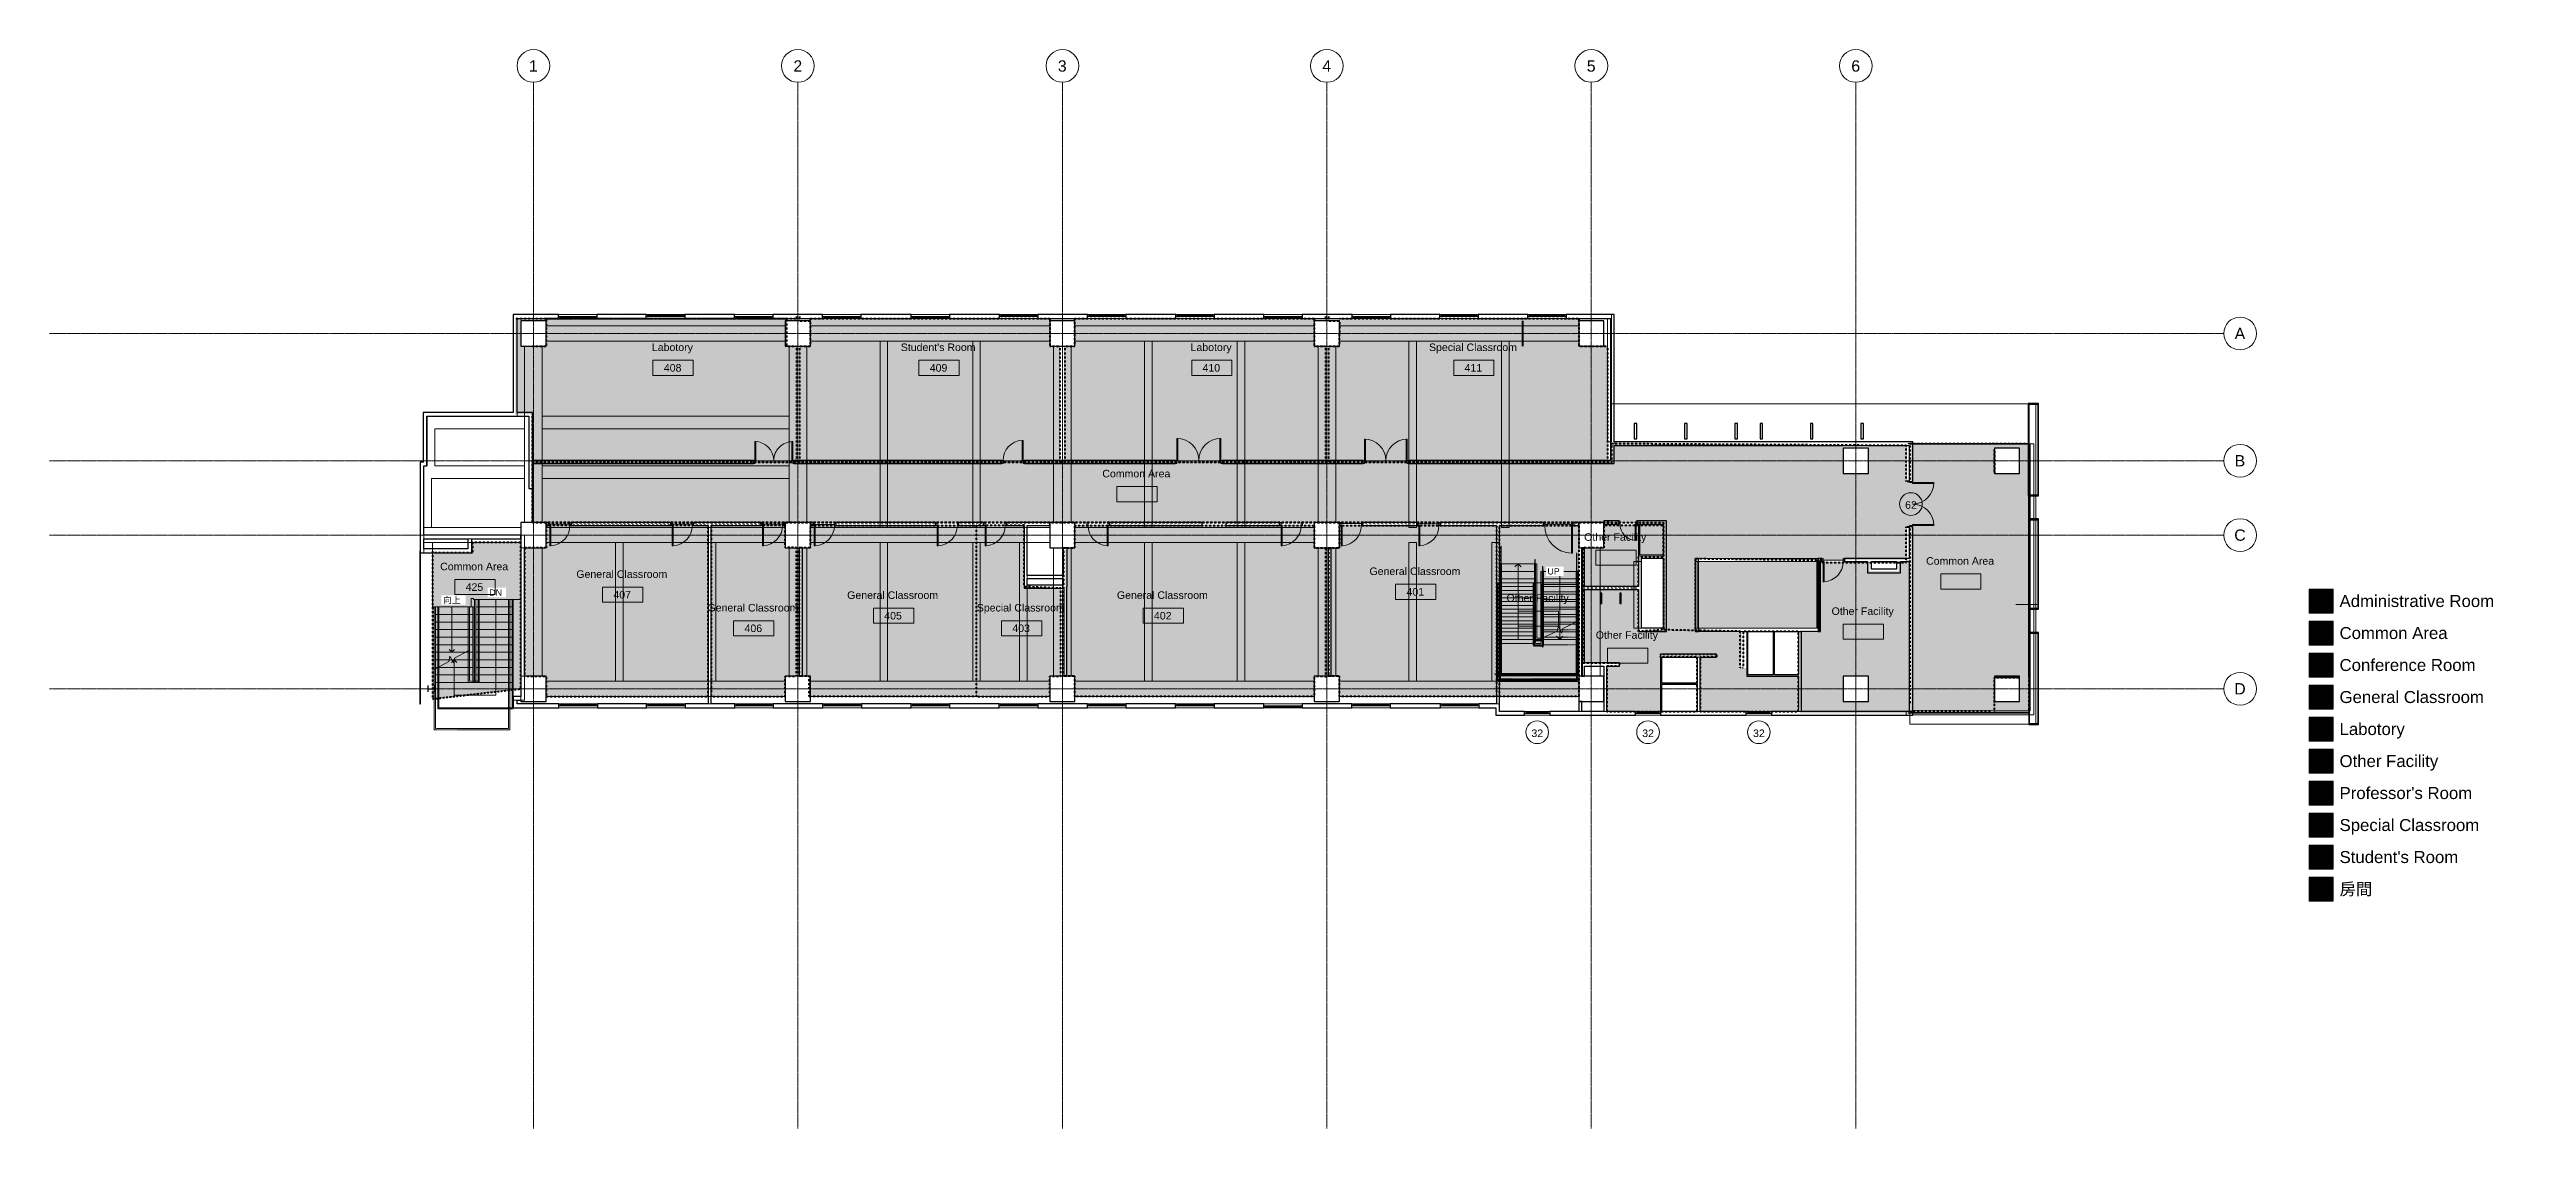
# Model space of a CAD drawing. Header units: millimetres. Extents: x -67365 to 30970, y -17720 to 25093.
import ezdxf

# ---------------------------------------------------------------- set-up
doc = ezdxf.new("R2010")
doc.units = ezdxf.units.MM
for name, pattern in [('架空線', [3.96875, 2.38125, -1.5875]), ('網格線', [22.225, 12.7, -3.175, 3.175, -3.175]), ('虛線', [6.35, 3.175, -3.175])]:
    doc.linetypes.add(name, pattern=pattern)
for name, color, linetype, lineweight in [('_寬線_', 250, 'Continuous', 50), ('_房間分隔_', 4, '虛線', 70), ('_線_', 92, 'Continuous', 9), ('_超出_', 135, 'Continuous', 18), ('A-AREA-IDEN', 2, 'Continuous', 9), ('A-AREA-PATT', 32, 'Continuous', 9), ('A-DOOR', 31, 'Continuous', 9), ('A-DOOR-FRAM', 31, 'Continuous', 18), ('A-DOOR-IDEN', 31, 'Continuous', 9), ('A-FLOR', 192, 'Continuous', 18), ('A-FLOR-HRAL', 11, 'Continuous', 9), ('A-FLOR-HRAL-MBND', 5, '架空線', 9), ('A-GLAZ', 151, 'Continuous', 9), ('A-GLAZ-IDEN', 152, 'Continuous', 9), ('A-WALL', 113, 'Continuous', 9), ('G-ANNO-LEGN', 5, 'Continuous', 9), ('I-WALL', 2, 'Continuous', 9), ('S-COLS', 52, 'Continuous', 18), ('S-COLS-SYMB', 171, 'Continuous', 18), ('S-GRID', 1, 'Continuous', 9), ('S-GRID-IDEN', 1, 'Continuous', 9), ('S-STRS', 31, 'Continuous', 9), ('S-STRS-ANNO', 31, 'Continuous', 9), ('S-STRS-IDEN', 31, 'Continuous', 9), ('S-STRS-MBND', 31, '架空線', 9), ('S-STRS-TEXT', 31, 'Continuous', 9)]:
    doc.layers.add(name, color=color, linetype=linetype, lineweight=lineweight)
doc.styles.add('Microsoft Sans Serif', font='micross.ttf', dxfattribs={"height": 250})
doc.styles.add('Microsoft Sans Serif_1', font='micross.ttf', dxfattribs={"height": 450})
doc.styles.add('Microsoft Sans Serif_2', font='micross.ttf', dxfattribs={"height": 300})
doc.styles.add('Microsoft Sans Serif_3', font='micross.ttf', dxfattribs={"height": 476.25})

msp = doc.modelspace()

# ---------------------------------------------------------------- texts
at = {"layer": 'A-AREA-IDEN', "char_height": 300, "attachment_point": 1, "style": 'Microsoft Sans Serif_2'}
for s, insert, width in [('Labotory', (-43452, 13429), 2012.24), ("Student's Room", (-33570, 13429), 3647.68), ('Labotory', (-22066, 13429), 2012.24), ('Special Classroom', (-12600, 13429), 4281.01), ('408', (-42977, 12613), 865.82), ('409', (-32420, 12613), 865.82), ('410', (-21591, 12613), 865.82), ('411', (-11189, 12613), 865.82), ('Common Area', (-25570, 8416), 3310.97), ('Other Facility', (-6438, 5899), 3022.36), ('Common Area', (7135, 4951), 3310.97), ('Common Area', (-51857, 4730), 3310.97), ('General Classroom', (-46452, 4428), 4425.31), ('General Classroom', (-14963, 4541), 4425.31), ('407', (-44981, 3612), 865.82), ('General Classroom', (-41245, 3094), 4425.31), ('General Classroom', (-35698, 3593), 4425.31), ('Special Classroom', (-30553, 3094), 4281.01), ('General Classroom', (-24990, 3593), 4425.31), ('401', (-13493, 3724), 865.82), ('Other Facility', (-9521, 3481), 3022.36), ('Other Facility', (3383, 2958), 3022.36), ('406', (-39774, 2278), 865.82), ('405', (-34227, 2777), 865.82), ('403', (-29142, 2278), 865.82), ('402', (-23520, 2777), 865.82), ('Other Facility', (-5978, 2010), 3022.36)]:
    msp.add_mtext(s, dxfattribs=dict(at, insert=insert, width=width))
at = {"layer": 'A-DOOR-IDEN', "insert": (6302, 7169), "char_height": 300, "width": 577.21, "attachment_point": 1, "style": 'Microsoft Sans Serif_2'}
msp.add_mtext('62', dxfattribs=at)
at = {"layer": 'A-GLAZ-IDEN', "char_height": 300, "width": 577.21, "attachment_point": 1, "style": 'Microsoft Sans Serif_2'}
for insert in [(-8534, -1889), (-4136, -1889), (264, -1889)]:
    msp.add_mtext('32', dxfattribs=dict(at, insert=insert))

# ---------------------------------------------------------------- blocks, each defined once
blk = doc.blocks.new('混凝土柱-矩形 - 100 x 100cm-193502-4F')
at = {"layer": 'S-COLS', "color": 55, "lineweight": 25}
for p, q in [((500, 500), (-500, 500)), ((-500, 500), (-500, -500)), ((500, -500), (500, 500)), ((-500, -500), (500, -500))]:
    blk.add_line(p, q, dxfattribs=at)
at = {"layer": 'S-COLS', "color": 135}
for p, q in [((-500, -500), (-500, 500)), ((-500, 500), (500, 500)), ((500, 500), (500, -500)), ((500, -500), (-500, -500))]:
    blk.add_line(p, q, dxfattribs=at)
blk = doc.blocks.new('固定窗-矩形- _2_ - 139_5 x 152_5 cm-884118-4F')
at = {"layer": 'A-GLAZ'}
for p, q in [((762.5, 0), (-762.5, 0)), ((-762.5, -60), (-762.5, 0)), ((-710.1, 0), (710.1, 0)), ((-710.1, -60), (-710.1, 0)), ((-762.5, -60), (762.5, -60)), ((710.1, -25), (-710.1, -25)), ((-710.1, -35), (-710.1, -25)), ((-710.1, -35), (710.1, -35)), ((710.1, -60), (-710.1, -60)), ((710.1, -60), (710.1, 0)), ((710.1, -35), (710.1, -25)), ((762.5, -60), (762.5, 0))]:
    blk.add_line(p, q, dxfattribs=at)
at = {"layer": 'A-GLAZ', "lineweight": 18}
for p, q in [((-710.1, 0), (-762.5, 0)), ((-762.5, 0), (-762.5, -60)), ((-710.1, -60), (-710.1, 0)), ((-762.5, -60), (-710.1, -60)), ((710.1, -25), (-710.1, -25)), ((-710.1, -25), (-710.1, -35)), ((-710.1, -35), (710.1, -35)), ((762.5, 0), (710.1, 0)), ((710.1, 0), (710.1, -60)), ((710.1, -35), (710.1, -25)), ((710.1, -60), (762.5, -60)), ((762.5, -60), (762.5, 0))]:
    blk.add_line(p, q, dxfattribs=at)
blk = doc.blocks.new('混凝土柱-矩形 - 10 x 60cm-488109-4F')
at = {"layer": 'S-COLS', "color": 55, "lineweight": 25}
for p, q in [((50, 300), (-50, 300)), ((-50, 300), (-50, -300)), ((50, -300), (50, 300)), ((-50, -300), (50, -300))]:
    blk.add_line(p, q, dxfattribs=at)
at = {"layer": 'S-COLS', "color": 135}
for p, q in [((-50, -300), (-50, 300)), ((-50, 300), (50, 300)), ((50, 300), (50, -300)), ((50, -300), (-50, -300))]:
    blk.add_line(p, q, dxfattribs=at)
blk = doc.blocks.new('欄杆扶手 - 欄杆扶手-572030-4F')
at = {"layer": 'A-FLOR-HRAL'}
for p, q in [((-51955, 2976), (-51905, 2976)), ((-51955, 2976), (-51955, -24)), ((-51905, 2976), (-51905, -24)), ((-49005, 3276), (-48955, 3276)), ((-49005, -324), (-49005, 3276)), ((-48955, -324), (-48955, 3276)), ((-51955, -24), (-51955, -1074)), ((-51905, -24), (-51905, -1024)), ((-49005, -1024), (-49005, -324)), ((-48955, -1074), (-48955, -324)), ((-51955, -1074), (-48955, -1074)), ((-51905, -1024), (-49005, -1024))]:
    blk.add_line(p, q, dxfattribs=at)
blk = doc.blocks.new('欄杆扶手 - 欄杆扶手-572034-4F')
at = {"layer": 'A-FLOR-HRAL'}
for p, q in [((-50555, 2976), (-50505, 2976)), ((-50555, 2976), (-50555, -24)), ((-50505, 2976), (-50505, 26)), ((-50355, 3276), (-50305, 3276)), ((-50355, 26), (-50355, 3276)), ((-50305, -24), (-50305, 3276)), ((-50505, 26), (-50355, 26)), ((-50555, -24), (-50305, -24))]:
    blk.add_line(p, q, dxfattribs=at)
blk = doc.blocks.new('固定窗-矩形- _1_ - 100 x 150 cm-620109-4F')
at = {"layer": 'A-GLAZ', "lineweight": 18}
for p, q in [((-440, 0), (-500, 0)), ((-500, 0), (-500, -60)), ((-440, -60), (-440, 0)), ((-500, -60), (-440, -60)), ((440, -25), (-440, -25)), ((-440, -25), (-440, -35)), ((-440, -35), (440, -35)), ((500, 0), (440, 0)), ((440, 0), (440, -60)), ((440, -35), (440, -25)), ((440, -60), (500, -60)), ((500, -60), (500, 0))]:
    blk.add_line(p, q, dxfattribs=at)
at = {"layer": 'A-GLAZ'}
for p, q in [((500, 0), (-500, 0)), ((-500, -60), (-500, 0)), ((-440, 0), (440, 0)), ((-440, -60), (-440, 0)), ((-500, -60), (500, -60)), ((440, -25), (-440, -25)), ((-440, -35), (-440, -25)), ((-440, -35), (440, -35)), ((440, -60), (-440, -60)), ((440, -60), (440, 0)), ((440, -35), (440, -25)), ((500, -60), (500, 0))]:
    blk.add_line(p, q, dxfattribs=at)
blk = doc.blocks.new('欄杆扶手 - 欄杆扶手-622909-4F')
at = {"layer": 'A-FLOR-HRAL'}
for p, q in [((-52095, 2976), (-52045, 2976)), ((-52095, 2976), (-52095, 495)), ((-52045, 2976), (-52045, 523)), ((-52095, 495), (-52045, 523))]:
    blk.add_line(p, q, dxfattribs=at)
at = {"layer": 'A-FLOR-HRAL-MBND'}
for p, q in [((-49145, 3276), (-49095, 3276)), ((-49145, -324), (-49145, 3276)), ((-49095, -324), (-49095, 3276)), ((-52095, 495), (-52095, -24)), ((-52045, 523), (-52045, -24)), ((-52095, -24), (-52095, -1904)), ((-52045, -24), (-52045, -1854)), ((-49145, -1854), (-49145, -324)), ((-49095, -1904), (-49095, -324)), ((-52095, -1904), (-49095, -1904)), ((-52045, -1854), (-49145, -1854))]:
    blk.add_line(p, q, dxfattribs=at)
blk = doc.blocks.new('欄杆扶手 - 30mm-672578-4F')
at = {"layer": 'A-FLOR-HRAL'}
for p, q in [((15, 15), (-15, 15)), ((-15, 15), (-15, -15)), ((-15, -15), (-15, 15)), ((-15, 15), (15, 15)), ((15, -15), (15, 15)), ((15, 15), (15, -15)), ((-15, -15), (15, -15)), ((15, -15), (-15, -15))]:
    blk.add_line(p, q, dxfattribs=at)
blk = doc.blocks.new('欄杆扶手 - 族群2-669932-4F')
at = {"layer": 'A-FLOR-HRAL'}
for p, q in [((0, 800), (-5, 800)), ((-5, 800), (-5, -800)), ((-5, -800), (-5, 800)), ((-5, 800), (0, 800)), ((5, 800), (0, 800)), ((0, 800), (5, 800)), ((5, -800), (5, 800)), ((5, 800), (5, -800)), ((-5, -800), (5, -800)), ((5, -800), (-5, -800))]:
    blk.add_line(p, q, dxfattribs=at)
blk = doc.blocks.new('欄杆扶手 - 欄杆扶手-673147-4F')
at = {"layer": 'A-FLOR-HRAL'}
for p, q in [((11145, 9466), (6545, 9466)), ((11145, 9466), (6545, 9466)), ((11145, 9466), (6545, 9466)), ((6545, 9466), (6545, 9436)), ((6545, 9466), (6545, 9436)), ((6545, 9466), (6545, 9436)), ((6545, 9466), (6545, 9436)), ((6545, 9466), (6545, 9436)), ((6545, 9466), (6545, 9436)), ((6545, 9436), (11145, 9436)), ((6545, 9436), (11145, 9436)), ((6545, 9436), (11145, 9436)), ((11145, 9436), (11145, 9466)), ((11145, 9436), (11145, 9466)), ((11145, 9436), (11145, 9466)), ((11145, 9436), (11145, 9466)), ((11145, 9436), (11145, 9466)), ((11145, 9436), (11145, 9466))]:
    blk.add_line(p, q, dxfattribs=at)
at = {"rotation": 90}
for name, p in [('欄杆扶手 - 族群2-669932-4F', (7225, 9451)), ('欄杆扶手 - 30mm-672578-4F', (6545, 9451)), ('欄杆扶手 - 族群2-669932-4F', (8835, 9451)), ('欄杆扶手 - 族群2-669932-4F', (10445, 9451)), ('欄杆扶手 - 30mm-672578-4F', (11145, 9451))]:
    blk.add_blockref(name, p, dxfattribs=at)
blk = doc.blocks.new('欄杆扶手 - 欄杆扶手-673235-4F')
at = {"layer": 'A-FLOR-HRAL'}
for p, q in [((11145, -1214), (6545, -1214)), ((11145, -1214), (6545, -1214)), ((11145, -1214), (6545, -1214)), ((6545, -1214), (6545, -1244)), ((6545, -1214), (6545, -1244)), ((6545, -1214), (6545, -1244)), ((6545, -1214), (6545, -1244)), ((6545, -1214), (6545, -1244)), ((6545, -1214), (6545, -1244)), ((6545, -1244), (11145, -1244)), ((6545, -1244), (11145, -1244)), ((6545, -1244), (11145, -1244)), ((11145, -1244), (11145, -1214)), ((11145, -1244), (11145, -1214)), ((11145, -1244), (11145, -1214)), ((11145, -1244), (11145, -1214)), ((11145, -1244), (11145, -1214)), ((11145, -1244), (11145, -1214))]:
    blk.add_line(p, q, dxfattribs=at)
at = {"rotation": 90}
for name, p in [('欄杆扶手 - 族群2-669932-4F', (7225, -1229)), ('欄杆扶手 - 30mm-672578-4F', (6545, -1229)), ('欄杆扶手 - 族群2-669932-4F', (8835, -1229)), ('欄杆扶手 - 族群2-669932-4F', (10445, -1229)), ('欄杆扶手 - 30mm-672578-4F', (11145, -1229))]:
    blk.add_blockref(name, p, dxfattribs=at)
blk = doc.blocks.new('H 型鋼柱 - H250x250-739005-4F')
at = {"layer": '_超出_', "color": 7, "lineweight": 9}
for p, q in [((-125, 125), (125, 125)), ((0, 125), (0, -125)), ((-125, -125), (125, -125))]:
    blk.add_line(p, q, dxfattribs=at)
blk = doc.blocks.new('H 型鋼柱 - H250x250-739174-4F')
at = {"layer": 'S-COLS-SYMB', "color": 55, "lineweight": 25}
for p, q in [((-125, 125), (125, 125)), ((0, 125), (0, -125)), ((-125, -125), (125, -125))]:
    blk.add_line(p, q, dxfattribs=at)
blk = doc.blocks.new('雙開-矩形- _1_ - 180 x 220 cm-580197-4F')
at = {"layer": 'A-DOOR', "lineweight": 18}
for p, q in [((-810, 910), (-850, 910)), ((-850, 910), (-850, 60)), ((-850, 60), (-810, 60)), ((-810, 60), (-810, 910)), ((810, 60), (810, 910)), ((810, 910), (850, 910)), ((850, 60), (810, 60)), ((850, 910), (850, 60))]:
    blk.add_line(p, q, dxfattribs=at)
at = {"layer": 'A-DOOR'}
for centre, start, end in [((-850, 60), 360, 90), ((850, 60), 90, 180)]:
    blk.add_arc(centre, 850, start, end, dxfattribs=at)
at = {"layer": 'A-DOOR-FRAM'}
for p, q in [((-900, 60), (-900, -60)), ((-850, 60), (-900, 60)), ((-850, -60), (-850, 60)), ((850, -60), (850, 60)), ((850, 60), (900, 60)), ((900, 60), (900, -60)), ((-900, -60), (-850, -60)), ((900, -60), (850, -60))]:
    blk.add_line(p, q, dxfattribs=at)
blk = doc.blocks.new('單開-矩形- _1_ - 90 x 210 cm-579825-4F')
at = {"layer": 'A-DOOR', "lineweight": 18}
for p, q in [((-400, -650), (-400, 150)), ((-400, 150), (-360, 150)), ((-360, 150), (-360, -650)), ((-360, -650), (-400, -650))]:
    blk.add_line(p, q, dxfattribs=at)
at = {"layer": 'A-DOOR'}
blk.add_arc((-400, 150), 800, 272.86598, 0, dxfattribs=at)
at = {"layer": 'A-DOOR-FRAM'}
for p, q in [((-450, 150), (-450, 270)), ((-450, 270), (-400, 270)), ((-400, 150), (-450, 150)), ((-400, 270), (-400, 150)), ((450, 270), (400, 270)), ((400, 270), (400, 150)), ((400, 150), (450, 150)), ((450, 150), (450, 270))]:
    blk.add_line(p, q, dxfattribs=at)
blk = doc.blocks.new('雙開-矩形- _1_ - 160 x 220 cm-948143-4F')
at = {"layer": 'A-DOOR', "lineweight": 18}
for p, q in [((-750, -810), (-750, -60)), ((-750, -60), (-710, -60)), ((-710, -810), (-750, -810)), ((-710, -60), (-710, -810)), ((710, -60), (710, -810)), ((750, -60), (710, -60)), ((710, -810), (750, -810)), ((750, -810), (750, -60))]:
    blk.add_line(p, q, dxfattribs=at)
at = {"layer": 'A-DOOR'}
for centre, start, end in [((-750, -60), 270, 0), ((750, -60), 180, 270)]:
    blk.add_arc(centre, 750, start, end, dxfattribs=at)
at = {"layer": 'A-DOOR-FRAM'}
for p, q in [((-800, -60), (-800, 60)), ((-800, 60), (-750, 60)), ((-750, 60), (-750, -60)), ((800, 60), (750, 60)), ((750, 60), (750, -60)), ((800, -60), (800, 60)), ((-750, -60), (-800, -60)), ((750, -60), (800, -60))]:
    blk.add_line(p, q, dxfattribs=at)
blk = doc.blocks.new('雙開-矩形- _1_ - 185 x 210 cm-948230-4F')
at = {"layer": 'A-DOOR', "lineweight": 18}
for p, q in [((-835, 935), (-875, 935)), ((-875, 935), (-875, 60)), ((-875, 60), (-835, 60)), ((-835, 60), (-835, 935)), ((835, 60), (835, 935)), ((835, 935), (875, 935)), ((875, 60), (835, 60)), ((875, 935), (875, 60))]:
    blk.add_line(p, q, dxfattribs=at)
at = {"layer": 'A-DOOR'}
for centre, start, end in [((-875, 60), 360, 90), ((875, 60), 90, 180)]:
    blk.add_arc(centre, 875, start, end, dxfattribs=at)
at = {"layer": 'A-DOOR-FRAM'}
for p, q in [((-925, 60), (-925, -60)), ((-875, 60), (-925, 60)), ((-875, -60), (-875, 60)), ((875, -60), (875, 60)), ((875, 60), (925, 60)), ((925, 60), (925, -60)), ((-925, -60), (-875, -60)), ((925, -60), (875, -60))]:
    blk.add_line(p, q, dxfattribs=at)
blk = doc.blocks.new('單開-矩形- _1_ - 90 x 210 cm-948374-4F')
at = {"layer": 'A-DOOR', "lineweight": 18}
for p, q in [((-360, 650), (-400, 650)), ((-400, 650), (-400, -150)), ((-360, -150), (-360, 650)), ((-400, -150), (-360, -150))]:
    blk.add_line(p, q, dxfattribs=at)
at = {"layer": 'A-DOOR'}
blk.add_arc((-400, -150), 800, 360, 87.13402, dxfattribs=at)
at = {"layer": 'A-DOOR-FRAM'}
for p, q in [((-450, -150), (-450, -270)), ((-400, -150), (-450, -150)), ((-450, -270), (-400, -270)), ((-400, -270), (-400, -150)), ((400, -270), (400, -150)), ((400, -150), (450, -150)), ((450, -270), (400, -270)), ((450, -150), (450, -270))]:
    blk.add_line(p, q, dxfattribs=at)
blk = doc.blocks.new('雙開玻璃門-矩形 - 180 x 220 cm-949220-4F')
at = {"layer": 'A-DOOR', "lineweight": 18}
for p, q in [((-810, 910), (-850, 910)), ((-850, 910), (-850, 60)), ((-850, 60), (-810, 60)), ((-810, 60), (-810, 910)), ((-290, 50), (-690, 50)), ((-690, 50), (-690, 30)), ((-690, 30), (-290, 30)), ((-290, 30), (-290, 50)), ((690, 35), (290, 35)), ((290, 35), (290, 30)), ((290, 30), (690, 30)), ((690, 30), (690, 35)), ((810, 60), (810, 910)), ((810, 910), (850, 910)), ((850, 60), (810, 60)), ((850, 910), (850, 60))]:
    blk.add_line(p, q, dxfattribs=at)
at = {"layer": 'A-DOOR'}
for p, q in [((-690, 30), (-690, 50)), ((-690, 50), (-290, 50)), ((-290, 30), (-690, 30)), ((-290, 50), (-290, 30)), ((290, 30), (290, 35)), ((290, 35), (690, 35)), ((690, 30), (290, 30)), ((690, 35), (690, 30))]:
    blk.add_line(p, q, dxfattribs=at)
for centre, start, end in [((-850, 60), 360, 90), ((850, 60), 90, 180)]:
    blk.add_arc(centre, 850, start, end, dxfattribs=at)
at = {"layer": 'A-DOOR-FRAM'}
for p, q in [((-900, 60), (-900, -60)), ((-850, 60), (-900, 60)), ((-850, -60), (-850, 60)), ((850, -60), (850, 60)), ((850, 60), (900, 60)), ((900, 60), (900, -60)), ((-900, -60), (-850, -60)), ((900, -60), (850, -60))]:
    blk.add_line(p, q, dxfattribs=at)
blk = doc.blocks.new('單開-矩形- _1_ - 120 x 210 cm-564471-4F')
at = {"layer": 'A-DOOR', "lineweight": 18}
for p, q in [((-510, 950), (-550, 950)), ((-550, 950), (-550, -150)), ((-510, -150), (-510, 950)), ((-550, -150), (-510, -150))]:
    blk.add_line(p, q, dxfattribs=at)
at = {"layer": 'A-DOOR'}
blk.add_arc((-550, -150), 1100, 360, 87.91606, dxfattribs=at)
at = {"layer": 'A-DOOR-FRAM'}
for p, q in [((-600, -150), (-600, -270)), ((-550, -150), (-600, -150)), ((-600, -270), (-550, -270)), ((-550, -270), (-550, -150)), ((550, -270), (550, -150)), ((550, -150), (600, -150)), ((600, -270), (550, -270)), ((600, -150), (600, -270))]:
    blk.add_line(p, q, dxfattribs=at)
blk = doc.blocks.new('單開-矩形- _1_ - 75 x 200 cm-950918-4F')
at = {"layer": 'A-DOOR', "lineweight": 18}
for p, q in [((-285, 500), (-325, 500)), ((-325, 500), (-325, -150)), ((-285, -150), (-285, 500)), ((-325, -150), (-285, -150))]:
    blk.add_line(p, q, dxfattribs=at)
at = {"layer": 'A-DOOR'}
blk.add_arc((-325, -150), 650, 360, 86.47188, dxfattribs=at)
at = {"layer": 'A-DOOR-FRAM'}
for p, q in [((-375, -150), (-375, -270)), ((-325, -150), (-375, -150)), ((-375, -270), (-325, -270)), ((-325, -270), (-325, -150)), ((325, -270), (325, -150)), ((325, -150), (375, -150)), ((375, -270), (325, -270)), ((375, -150), (375, -270))]:
    blk.add_line(p, q, dxfattribs=at)
blk = doc.blocks.new('欄杆扶手 - 30mm-971950-4F')
at = {"layer": 'A-FLOR-HRAL'}
for p, q in [((15, 15), (-15, 15)), ((-15, 15), (-15, -15)), ((-15, -15), (-15, 15)), ((-15, 15), (15, 15)), ((15, -15), (15, 15)), ((15, 15), (15, -15)), ((-15, -15), (15, -15)), ((15, -15), (-15, -15))]:
    blk.add_line(p, q, dxfattribs=at)
blk = doc.blocks.new('欄杆扶手 - 族群2-971960-4F')
at = {"layer": 'A-FLOR-HRAL'}
for p, q in [((0, 800), (-5, 800)), ((-5, 800), (-5, -800)), ((-5, -800), (-5, 800)), ((-5, 800), (0, 800)), ((5, 800), (0, 800)), ((0, 800), (5, 800)), ((5, -800), (5, 800)), ((5, 800), (5, -800)), ((-5, -800), (5, -800)), ((5, -800), (-5, -800))]:
    blk.add_line(p, q, dxfattribs=at)
blk = doc.blocks.new('欄杆扶手 - 欄杆扶手-972367-4F')
at = {"layer": 'A-FLOR-HRAL'}
for p, q in [((-8099, 3870), (-8049, 3870)), ((-8099, 3870), (-8099, 1743)), ((-8089, 3870), (-8059, 3870)), ((-8089, 3870), (-8089, 1748)), ((-8089, 3870), (-8059, 3870)), ((-8089, 3870), (-8089, 1748)), ((-8089, 3870), (-8059, 3870)), ((-8089, 3870), (-8089, 1748)), ((-8059, 3870), (-8059, 1762)), ((-8059, 3870), (-8059, 1762)), ((-8059, 3870), (-8059, 1762)), ((-8049, 3870), (-8049, 1767)), ((-8099, 1743), (-8049, 1767)), ((-8099, 1743), (-8049, 1767)), ((-8099, 1743), (-8049, 1767)), ((-8099, 1743), (-8049, 1767)), ((-8089, 1748), (-8059, 1762)), ((-8089, 1748), (-8059, 1762)), ((-8089, 1748), (-8059, 1762)), ((-8089, 1748), (-8059, 1762)), ((-8089, 1748), (-8059, 1762)), ((-8089, 1748), (-8059, 1762))]:
    blk.add_line(p, q, dxfattribs=at)
at = {"layer": 'A-FLOR-HRAL-MBND'}
for p, q in [((-8467, 3930), (-8417, 3930)), ((-8467, 1530), (-8467, 3930)), ((-8457, 3930), (-8427, 3930)), ((-8457, 1530), (-8457, 3930)), ((-8457, 3930), (-8427, 3930)), ((-8457, 1530), (-8457, 3930)), ((-8457, 3930), (-8427, 3930)), ((-8457, 1530), (-8457, 3930)), ((-8427, 1530), (-8427, 3930)), ((-8427, 1530), (-8427, 3930)), ((-8427, 1530), (-8427, 3930)), ((-8417, 1530), (-8417, 3930)), ((-8467, 1444), (-8467, 1530)), ((-8049, 1419), (-8467, 1419)), ((-8457, 1444), (-8457, 1530)), ((-8457, 1444), (-8457, 1530)), ((-8457, 1444), (-8457, 1530)), ((-8059, 1429), (-8457, 1429)), ((-8059, 1429), (-8457, 1429)), ((-8059, 1429), (-8457, 1429)), ((-8427, 1444), (-8427, 1530)), ((-8427, 1444), (-8427, 1530)), ((-8427, 1444), (-8427, 1530)), ((-8089, 1459), (-8427, 1459)), ((-8089, 1459), (-8427, 1459)), ((-8089, 1459), (-8427, 1459)), ((-8417, 1444), (-8417, 1530)), ((-8099, 1469), (-8417, 1469)), ((-8099, 1743), (-8099, 1470)), ((-8099, 1470), (-8099, 1469)), ((-8089, 1748), (-8089, 1470)), ((-8089, 1748), (-8089, 1470)), ((-8089, 1748), (-8089, 1470)), ((-8089, 1470), (-8089, 1459)), ((-8089, 1470), (-8089, 1459)), ((-8089, 1470), (-8089, 1459)), ((-8059, 1762), (-8059, 1470)), ((-8059, 1762), (-8059, 1470)), ((-8059, 1762), (-8059, 1470)), ((-8059, 1470), (-8059, 1429)), ((-8059, 1470), (-8059, 1429)), ((-8059, 1470), (-8059, 1429)), ((-8049, 1767), (-8049, 1470)), ((-8049, 1470), (-8049, 1419))]:
    blk.add_line(p, q, dxfattribs=at)
for name, p in [('欄杆扶手 - 族群2-971960-4F', (-8074, 3655)), ('欄杆扶手 - 30mm-971950-4F', (-8074, 3870))]:
    blk.add_blockref(name, p)
blk = doc.blocks.new('欄杆扶手 - 族群2-971976-4F')
at = {"layer": 'A-FLOR-HRAL'}
for p, q in [((0, 800), (-5, 800)), ((-5, 800), (-5, -800)), ((-5, -800), (-5, 800)), ((-5, 800), (0, 800)), ((5, 800), (0, 800)), ((0, 800), (5, 800)), ((5, -800), (5, 800)), ((5, 800), (5, -800)), ((-5, -800), (5, -800)), ((5, -800), (-5, -800))]:
    blk.add_line(p, q, dxfattribs=at)
blk = doc.blocks.new('欄杆扶手 - 欄杆扶手-972371-4F')
at = {"layer": 'A-FLOR-HRAL'}
for p, q in [((-6750, 3870), (-6700, 3870)), ((-6750, 3870), (-6750, 2372)), ((-6740, 3870), (-6710, 3870)), ((-6740, 3870), (-6740, 2377)), ((-6740, 3870), (-6710, 3870)), ((-6740, 3870), (-6740, 2377)), ((-6740, 3870), (-6710, 3870)), ((-6740, 3870), (-6740, 2377)), ((-6710, 3870), (-6710, 2391)), ((-6710, 3870), (-6710, 2391)), ((-6710, 3870), (-6710, 2391)), ((-6700, 3870), (-6700, 2396)), ((-6750, 2372), (-6700, 2396)), ((-6750, 2372), (-6700, 2396)), ((-6750, 2372), (-6700, 2396)), ((-6750, 2372), (-6700, 2396)), ((-6740, 2377), (-6710, 2391)), ((-6740, 2377), (-6710, 2391)), ((-6740, 2377), (-6710, 2391)), ((-6740, 2377), (-6710, 2391)), ((-6740, 2377), (-6710, 2391)), ((-6740, 2377), (-6710, 2391))]:
    blk.add_line(p, q, dxfattribs=at)
at = {"layer": 'A-FLOR-HRAL-MBND'}
for p, q in [((-9816, 3930), (-9766, 3930)), ((-9816, 1530), (-9816, 3930)), ((-9806, 3930), (-9776, 3930)), ((-9806, 1530), (-9806, 3930)), ((-9806, 3930), (-9776, 3930)), ((-9806, 1530), (-9806, 3930)), ((-9806, 3930), (-9776, 3930)), ((-9806, 1530), (-9806, 3930)), ((-9776, 1530), (-9776, 3930)), ((-9776, 1530), (-9776, 3930)), ((-9776, 1530), (-9776, 3930)), ((-9766, 1530), (-9766, 3930)), ((-6750, 2372), (-6750, 1470)), ((-6740, 2377), (-6740, 1470)), ((-6740, 2377), (-6740, 1470)), ((-6740, 2377), (-6740, 1470)), ((-6710, 2391), (-6710, 1470)), ((-6710, 2391), (-6710, 1470)), ((-6710, 2391), (-6710, 1470)), ((-6700, 2396), (-6700, 1470)), ((-9816, 1230), (-9816, 1530)), ((-9816, 70), (-9816, 1230)), ((-9806, 1230), (-9806, 1530)), ((-9806, 1230), (-9806, 1530)), ((-9806, 1230), (-9806, 1530)), ((-9806, 80), (-9806, 1230)), ((-9806, 80), (-9806, 1230)), ((-9806, 80), (-9806, 1230)), ((-9776, 1230), (-9776, 1530)), ((-9776, 1230), (-9776, 1530)), ((-9776, 1230), (-9776, 1530)), ((-9776, 110), (-9776, 1230)), ((-9776, 110), (-9776, 1230)), ((-9776, 110), (-9776, 1230)), ((-9766, 1230), (-9766, 1530)), ((-9766, 120), (-9766, 1230)), ((-6750, 1470), (-6750, 120)), ((-6740, 1470), (-6740, 110)), ((-6740, 1470), (-6740, 110)), ((-6740, 1470), (-6740, 110)), ((-6710, 1470), (-6710, 80)), ((-6710, 1470), (-6710, 80)), ((-6710, 1470), (-6710, 80)), ((-6700, 1470), (-6700, 70)), ((-6700, 70), (-9816, 70)), ((-6710, 80), (-9806, 80)), ((-6710, 80), (-9806, 80)), ((-6710, 80), (-9806, 80)), ((-6740, 110), (-9776, 110)), ((-6740, 110), (-9776, 110)), ((-6740, 110), (-9776, 110)), ((-6750, 120), (-9766, 120))]:
    blk.add_line(p, q, dxfattribs=at)
at = {"extrusion": (0, 0, -1), "zscale": -1}
for name, p in [('欄杆扶手 - 族群2-971976-4F', (6725, 3372)), ('欄杆扶手 - 30mm-971950-4F', (6725, 3870))]:
    blk.add_blockref(name, p, dxfattribs=at)
blk = doc.blocks.new('欄杆扶手 - 30mm-971952-4F')
at = {"layer": 'A-FLOR-HRAL'}
for p, q in [((15, 15), (-15, 15)), ((-15, 15), (-15, -15)), ((-15, -15), (-15, 15)), ((-15, 15), (15, 15)), ((15, -15), (15, 15)), ((15, 15), (15, -15)), ((-15, -15), (15, -15)), ((15, -15), (-15, -15))]:
    blk.add_line(p, q, dxfattribs=at)
blk = doc.blocks.new('欄杆扶手 - 族群2-983411-4F')
at = {"layer": 'A-FLOR-HRAL'}
for p, q in [((0, 800), (-5, 800)), ((-5, 800), (-5, -800)), ((-5, -800), (-5, 800)), ((-5, 800), (0, 800)), ((5, 800), (0, 800)), ((0, 800), (5, 800)), ((5, -800), (5, 800)), ((5, 800), (5, -800)), ((-5, -800), (5, -800)), ((5, -800), (-5, -800))]:
    blk.add_line(p, q, dxfattribs=at)
blk = doc.blocks.new('欄杆扶手 - 族群2-983413-4F')
at = {"layer": 'A-FLOR-HRAL'}
for p, q in [((0, 800), (-5, 800)), ((-5, 800), (-5, -800)), ((-5, -800), (-5, 800)), ((-5, 800), (0, 800)), ((5, 800), (0, 800)), ((0, 800), (5, 800)), ((5, -800), (5, 800)), ((5, 800), (5, -800)), ((-5, -800), (5, -800)), ((5, -800), (-5, -800))]:
    blk.add_line(p, q, dxfattribs=at)
blk = doc.blocks.new('欄杆扶手 - 族群2-983415-4F')
at = {"layer": 'A-FLOR-HRAL'}
for p, q in [((0, 800), (-5, 800)), ((-5, 800), (-5, -800)), ((-5, -800), (-5, 800)), ((-5, 800), (0, 800)), ((5, 800), (0, 800)), ((0, 800), (5, 800)), ((5, -800), (5, 800)), ((5, 800), (5, -800)), ((-5, -800), (5, -800)), ((5, -800), (-5, -800))]:
    blk.add_line(p, q, dxfattribs=at)
blk = doc.blocks.new('欄杆扶手 - 族群2-983417-4F')
at = {"layer": 'A-FLOR-HRAL'}
for p, q in [((0, 800), (-5, 800)), ((-5, 800), (-5, -800)), ((-5, -800), (-5, 800)), ((-5, 800), (0, 800)), ((5, 800), (0, 800)), ((0, 800), (5, 800)), ((5, -800), (5, 800)), ((5, 800), (5, -800)), ((-5, -800), (5, -800)), ((5, -800), (-5, -800))]:
    blk.add_line(p, q, dxfattribs=at)
blk = doc.blocks.new('欄杆扶手 - 欄杆扶手-983398-4F')
at = {"layer": 'A-FLOR-HRAL'}
for p, q in [((-8416, 4686), (-8366, 4686)), ((-8416, 1636), (-8416, 4686)), ((-8406, 4686), (-8376, 4686)), ((-8406, 1646), (-8406, 4686)), ((-8406, 4686), (-8376, 4686)), ((-8406, 1646), (-8406, 4686)), ((-8406, 4686), (-8376, 4686)), ((-8406, 1646), (-8406, 4686)), ((-8376, 1676), (-8376, 4686)), ((-8376, 1676), (-8376, 4686)), ((-8376, 1676), (-8376, 4686)), ((-8366, 1686), (-8366, 4686)), ((-8110, 4386), (-8060, 4386)), ((-8110, 4386), (-8110, 1686)), ((-8100, 4386), (-8070, 4386)), ((-8100, 4386), (-8100, 1686)), ((-8100, 4386), (-8070, 4386)), ((-8100, 4386), (-8100, 1686)), ((-8100, 4386), (-8070, 4386)), ((-8100, 4386), (-8100, 1686)), ((-8070, 4386), (-8070, 1686)), ((-8070, 4386), (-8070, 1686)), ((-8070, 4386), (-8070, 1686)), ((-8060, 4386), (-8060, 1686)), ((-8060, 1636), (-8416, 1636)), ((-8070, 1646), (-8406, 1646)), ((-8070, 1646), (-8406, 1646)), ((-8070, 1646), (-8406, 1646)), ((-8100, 1676), (-8376, 1676)), ((-8100, 1676), (-8376, 1676)), ((-8100, 1676), (-8376, 1676)), ((-8110, 1686), (-8366, 1686)), ((-8110, 1686), (-8110, 1686)), ((-8100, 1686), (-8100, 1676)), ((-8100, 1686), (-8100, 1676)), ((-8100, 1686), (-8100, 1676)), ((-8070, 1686), (-8070, 1646)), ((-8070, 1686), (-8070, 1646)), ((-8070, 1686), (-8070, 1646)), ((-8060, 1686), (-8060, 1636))]:
    blk.add_line(p, q, dxfattribs=at)
at = {"rotation": 180}
for name, p in [('欄杆扶手 - 30mm-971952-4F', (-8391, 4686)), ('欄杆扶手 - 族群2-983415-4F', (-8391, 4063)), ('欄杆扶手 - 族群2-983413-4F', (-8391, 2453))]:
    blk.add_blockref(name, p, dxfattribs=at)
for name, p in [('欄杆扶手 - 30mm-971950-4F', (-8085, 4386)), ('欄杆扶手 - 族群2-983417-4F', (-8085, 3783)), ('欄杆扶手 - 族群2-983411-4F', (-8085, 2173))]:
    blk.add_blockref(name, p)
blk = doc.blocks.new('欄杆扶手 - 族群2-983426-4F')
at = {"layer": 'A-FLOR-HRAL'}
for p, q in [((0, 800), (-5, 800)), ((-5, 800), (-5, -800)), ((-5, -800), (-5, 800)), ((-5, 800), (0, 800)), ((5, 800), (0, 800)), ((0, 800), (5, 800)), ((5, -800), (5, 800)), ((5, 800), (5, -800)), ((-5, -800), (5, -800)), ((5, -800), (-5, -800))]:
    blk.add_line(p, q, dxfattribs=at)
blk = doc.blocks.new('欄杆扶手 - 族群2-983429-4F')
at = {"layer": 'A-FLOR-HRAL'}
for p, q in [((0, 800), (-5, 800)), ((-5, 800), (-5, -800)), ((-5, -800), (-5, 800)), ((-5, 800), (0, 800)), ((5, 800), (0, 800)), ((0, 800), (5, 800)), ((5, -800), (5, 800)), ((5, 800), (5, -800)), ((-5, -800), (5, -800)), ((5, -800), (-5, -800))]:
    blk.add_line(p, q, dxfattribs=at)
blk = doc.blocks.new('欄杆扶手 - 族群2-983431-4F')
at = {"layer": 'A-FLOR-HRAL'}
for p, q in [((0, 800), (-5, 800)), ((-5, 800), (-5, -800)), ((-5, -800), (-5, 800)), ((-5, 800), (0, 800)), ((5, 800), (0, 800)), ((0, 800), (5, 800)), ((5, -800), (5, 800)), ((5, 800), (5, -800)), ((-5, -800), (5, -800)), ((5, -800), (-5, -800))]:
    blk.add_line(p, q, dxfattribs=at)
blk = doc.blocks.new('欄杆扶手 - 族群2-983433-4F')
at = {"layer": 'A-FLOR-HRAL'}
for p, q in [((0, 800), (-5, 800)), ((-5, 800), (-5, -800)), ((-5, -800), (-5, 800)), ((-5, 800), (0, 800)), ((5, 800), (0, 800)), ((0, 800), (5, 800)), ((5, -800), (5, 800)), ((5, 800), (5, -800)), ((-5, -800), (5, -800)), ((5, -800), (-5, -800))]:
    blk.add_line(p, q, dxfattribs=at)
blk = doc.blocks.new('欄杆扶手 - 欄杆扶手-983402-4F')
at = {"layer": 'A-FLOR-HRAL'}
for p, q in [((-9765, 4686), (-9715, 4686)), ((-9765, 1686), (-9765, 4686)), ((-9755, 4686), (-9725, 4686)), ((-9755, 1686), (-9755, 4686)), ((-9755, 4686), (-9725, 4686)), ((-9755, 1686), (-9755, 4686)), ((-9755, 4686), (-9725, 4686)), ((-9755, 1686), (-9755, 4686)), ((-9725, 1686), (-9725, 4686)), ((-9725, 1686), (-9725, 4686)), ((-9725, 1686), (-9725, 4686)), ((-9715, 1686), (-9715, 4686)), ((-6761, 4386), (-6711, 4386)), ((-6761, 4386), (-6761, 1686)), ((-6751, 4386), (-6721, 4386)), ((-6751, 4386), (-6751, 1686)), ((-6751, 4386), (-6721, 4386)), ((-6751, 4386), (-6751, 1686)), ((-6751, 4386), (-6721, 4386)), ((-6751, 4386), (-6751, 1686)), ((-6721, 4386), (-6721, 1686)), ((-6721, 4386), (-6721, 1686)), ((-6721, 4386), (-6721, 1686)), ((-6711, 4386), (-6711, 1686)), ((-9765, 1386), (-9765, 1686)), ((-9765, 287), (-9765, 1386)), ((-9755, 1386), (-9755, 1686)), ((-9755, 1386), (-9755, 1686)), ((-9755, 1386), (-9755, 1686)), ((-9755, 297), (-9755, 1386)), ((-9755, 297), (-9755, 1386)), ((-9755, 297), (-9755, 1386)), ((-9725, 1386), (-9725, 1686)), ((-9725, 1386), (-9725, 1686)), ((-9725, 1386), (-9725, 1686)), ((-9725, 327), (-9725, 1386)), ((-9725, 327), (-9725, 1386)), ((-9725, 327), (-9725, 1386)), ((-9715, 1386), (-9715, 1686)), ((-9715, 337), (-9715, 1386)), ((-6761, 1686), (-6761, 337)), ((-6751, 1686), (-6751, 327)), ((-6751, 1686), (-6751, 327)), ((-6751, 1686), (-6751, 327)), ((-6721, 1686), (-6721, 297)), ((-6721, 1686), (-6721, 297)), ((-6721, 1686), (-6721, 297)), ((-6711, 1686), (-6711, 287)), ((-6711, 287), (-9765, 287)), ((-6721, 297), (-9755, 297)), ((-6721, 297), (-9755, 297)), ((-6721, 297), (-9755, 297)), ((-6751, 327), (-9725, 327)), ((-6751, 327), (-9725, 327)), ((-6751, 327), (-9725, 327)), ((-6761, 337), (-9715, 337))]:
    blk.add_line(p, q, dxfattribs=at)
at = {"extrusion": (0, 0, -1), "zscale": -1}
for name, p, rotation in [('欄杆扶手 - 族群2-983431-4F', (9740, 4585), 180), ('欄杆扶手 - 30mm-971952-4F', (9740, 4686), 180), ('欄杆扶手 - 族群2-983429-4F', (9740, 2975), 180), ('欄杆扶手 - 族群2-669932-4F', (9740, 1365), 180), ('欄杆扶手 - 族群2-669932-4F', (9183, 312), 90), ('欄杆扶手 - 族群2-669932-4F', (7573, 312), 90)]:
    blk.add_blockref(name, p, dxfattribs=dict(at, rotation=rotation))
for name, p in [('欄杆扶手 - 族群2-983433-4F', (6736, 4305)), ('欄杆扶手 - 30mm-971950-4F', (6736, 4386)), ('欄杆扶手 - 族群2-983426-4F', (6736, 2695)), ('欄杆扶手 - 族群2-669932-4F', (6736, 1085))]:
    blk.add_blockref(name, p, dxfattribs=at)
blk = doc.blocks.new('柱線 - 網格標頭符號-圓形-24584-4F')
at = {"layer": 'S-GRID-IDEN'}
blk.add_circle((0, 0), 6.5, dxfattribs=at)
blk = doc.blocks.new('窗標記-圓形 - 圓形-162399-4F')
at = {"layer": 'A-GLAZ-IDEN'}
blk.add_circle((0, 0), 4.5, dxfattribs=at)
blk = doc.blocks.new('門標記-圓形 - 圓形-100315-4F')
at = {"layer": 'A-DOOR-IDEN'}
blk.add_circle((0, 0), 4.5, dxfattribs=at)
blk = doc.blocks.new('房間編號標籤 - 房間編號-158586-4F')
at = {"layer": 'A-AREA-IDEN'}
for p, q in [((-8, 3), (-8, -3)), ((-8, 3), (8, 3)), ((8, 3), (8, -3)), ((-8, -3), (8, -3))]:
    blk.add_line(p, q, dxfattribs=at)

# ---------------------------------------------------------------- hatches: boundary and pattern name
at = {"layer": 'A-AREA-PATT'}
for color, points in [(40, [(-48186, 8726), (-37715, 8726), (-37715, 13326), (-38105, 13326), (-38105, 14426), (-47655, 14426), (-47655, 13326), (-48655, 13326), (-48655, 14426), (-48878, 14426), (-48878, 10621), (-48186, 10621)]), (112, [(-30575, 8726), (-27255, 8726), (-27255, 13326), (-27655, 13326), (-27655, 14426), (-37155, 14426), (-37155, 13326), (-37590, 13326), (-37590, 8726), (-37155, 8726)]), (40, [(-17155, 8726), (-16715, 8726), (-16715, 13326), (-17155, 13326), (-17155, 14426), (-26655, 14426), (-26655, 13326), (-27055, 13326), (-27055, 8726), (-21394, 8726)]), (30, [(-6175, 8726), (-5508, 8726), (-5508, 13326), (-6655, 13326), (-6655, 14426), (-16155, 14426), (-16155, 13326), (-16595, 13326), (-16595, 8726), (-6655, 8726)]), (254, [(6040, 4836), (6345, 4836), (6345, 6151), (6533, 6151), (6533, 7951), (6345, 7951), (6345, 9376), (4845, 9386), (4845, 8276), (3845, 8276), (3845, 9392), (-2980, 9436), (-2980, 9451), (-5320, 9451), (-5320, 8726), (-48186, 8726), (-48186, 6326), (-3232, 6326), (-3232, 4931), (-1975, 4931), (-1975, 4896), (2895, 4836)]), (1, [(-41217, -574), (-41215, -574), (-41215, 6206), (-47655, 6206), (-47655, 5326), (-48505, 5326), (-48505, 226), (-47655, 226), (-47655, -574)]), (1, [(-41095, -574), (-38155, -574), (-38155, 226), (-37715, 226), (-37715, 5338), (-38155, 5338), (-38155, 6206), (-41095, 6206), (-41095, 26)]), (1, [(-37155, -574), (-30575, -574), (-30575, 6206), (-37155, 6206), (-37155, 5338), (-37540, 5338), (-37540, 226), (-37205, 226), (-37205, -574)]), (30, [(-27655, -574), (-27655, 226), (-27215, 226), (-27215, 3716), (-28302, 3761), (-28300, 3776), (-28610, 3776), (-28610, 3774), (-28675, 3776), (-28675, 6206), (-30575, 6206), (-30575, -574), (-29832, -574)]), (1, [(-17155, -574), (-17155, 226), (-16715, 226), (-16715, 5326), (-17155, 5326), (-17155, 6206), (-26655, 6206), (-26655, 5326), (-27042, 5326), (-27042, 226), (-26655, 226), (-26655, -574), (-21394, -574)]), (1, [(-9923, -574), (-9923, 6206), (-16155, 6206), (-16155, 5326), (-16542, 5326), (-16542, 226), (-16155, 226), (-16155, -574), (-9925, -574)]), (8, [(-6655, -574), (-6655, 6206), (-9803, 6206), (-9803, -574), (-9801, -574)]), (8, [(-6482, 3786), (-4285, 3786), (-4285, 4966), (-3285, 4966), (-3285, 6206), (-5655, 6206), (-5655, 5326), (-6482, 5326)]), (254, [(-52155, -674), (-48655, -274), (-48655, 5526), (-50580, 5526), (-50580, 5126), (-52155, 5126), (-52155, -574)]), (254, [(-3285, 991), (-185, 991), (-185, 2066), (-1975, 2066), (-1975, 4931), (-3345, 4931), (-3345, 2006), (-3405, 2006), (-3405, 991), (-3345, 991)]), (254, [(2812, 2126), (2845, 2126), (2845, 4776), (-1975, 4776), (-1975, 2126), (2135, 2126)])]:
    msp.add_hatch(color=color, dxfattribs=at).paths.add_polyline_path(points)
h = msp.add_hatch(color=254, dxfattribs=at)
h.paths.add_polyline_path([(11225, -1229), (11225, 2899), (11211, 2899), (11211, 6451), (11225, 6451), (11225, 7400), (11206, 7400), (11206, 9451), (9845, 9451), (9845, 9446), (6533, 9446), (6533, -1154), (9855, -1154), (9855, -1229), (11211, -1229)])
h.paths.add_polyline_path([(9855, 171), (9845, 171), (9845, 226), (9855, 226), (9855, 209)])
h.paths.add_polyline_path([(10845, -774), (9855, -774), (9855, 171), (10845, 171), (10845, 34)])
h.paths.add_polyline_path([(10845, 8276), (9845, 8276), (9845, 9276), (10845, 9276), (10845, 8286)])
h = msp.add_hatch(color=8, dxfattribs=at)
h.paths.add_polyline_path([(6533, -1249), (6533, -849), (6495, -849), (6495, 4836), (6345, 4836), (6345, 4736), (6040, 4736), (6040, 4401), (4890, 4401), (4890, 4736), (2895, 4736), (2895, 2066), (2135, 2066), (2135, -1249), (6345, -1249)])
h.paths.add_polyline_path([(3845, -774), (3845, 226), (4845, 226), (4845, -774)])
h = msp.add_hatch(color=8, dxfattribs=at)
h.paths.add_polyline_path([(1435, -1174), (2075, -1174), (2075, 257), (37, 257), (37, 556), (-245, 556), (-245, 991), (-1185, 991), (-1185, 986), (-1835, 986), (-1835, -1174), (1090, -1174)])
h.paths.add_polyline_path([(-3380, -1174), (-3380, 986), (-3405, 986), (-3405, 2006), (-3345, 2006), (-3345, 2063), (-4285, 2006), (-4285, 3666), (-6482, 3666), (-6482, 751), (-5035, 751), (-5035, 626), (-5535, 626), (-5535, -1174), (-5035, -1174)])
at = {"layer": 'G-ANNO-LEGN'}
for color, points in [(140, [(22348, 3685), (23300, 3685), (23300, 2732), (22348, 2732)]), (254, [(22348, 2415), (23300, 2415), (23300, 1462), (22348, 1462)]), (142, [(22348, 1145), (23300, 1145), (23300, 192), (22348, 192)]), (1, [(22348, -125), (23300, -125), (23300, -1078), (22348, -1078)]), (40, [(22348, -1395), (23300, -1395), (23300, -2348), (22348, -2348)]), (8, [(22348, -2665), (23300, -2665), (23300, -3618), (22348, -3618)]), (63, [(22348, -3935), (23300, -3935), (23300, -4888), (22348, -4888)]), (30, [(22348, -5205), (23300, -5205), (23300, -6158), (22348, -6158)]), (112, [(22348, -6475), (23300, -6475), (23300, -7428), (22348, -7428)]), (10, [(22348, -7745), (23300, -7745), (23300, -8698), (22348, -8698)])]:
    msp.add_hatch(color=color, dxfattribs=at).paths.add_polyline_path(points)

# ---------------------------------------------------------------- linework, layer by layer
at = {"layer": '_寬線_'}
msp.add_line((-8889, 14326), (-8889, 13326), dxfattribs=at)
at = {"layer": '_房間分隔_'}
for p, q in [((-48878, 14426), (-37715, 14426)), ((-47655, 14426), (-38105, 14426)), ((-47655, 14426), (-47655, 13326)), ((-38105, 14426), (-38105, 13326)), ((-37715, 14501), (-37715, 14326)), ((-37590, 14501), (-37590, 14326)), ((-37590, 14326), (-37155, 14326)), ((-37155, 13326), (-37155, 14426)), ((-37155, 14426), (-27655, 14426)), ((-27655, 14426), (-27655, 13326)), ((-26655, 13326), (-26655, 14426)), ((-26655, 14426), (-17155, 14426)), ((-17155, 14426), (-17155, 13326)), ((-16715, 14501), (-16715, 14326)), ((-16595, 14501), (-16595, 14326)), ((-16595, 14326), (-16155, 14326)), ((-16155, 14426), (-6655, 14426)), ((-16155, 14326), (-16155, 13826)), ((-16155, 13326), (-16155, 13826)), ((-6655, 14426), (-6655, 13326)), ((-48186, 13326), (-47655, 13326)), ((-48186, 13326), (-47655, 13326)), ((-38105, 13326), (-37715, 13326)), ((-37715, 13326), (-37715, 8726)), ((-37590, 13326), (-37590, 8726)), ((-37590, 13326), (-37155, 13326)), ((-27655, 13326), (-27255, 13326)), ((-27255, 13326), (-27255, 8726)), ((-27055, 13326), (-27055, 8726)), ((-27055, 13326), (-26655, 13326)), ((-17155, 13326), (-16715, 13326)), ((-16715, 13326), (-16715, 8726)), ((-16595, 13326), (-16595, 8726)), ((-16595, 13326), (-16155, 13326)), ((-6655, 13326), (-5508, 13326)), ((-5508, 13326), (-5508, 8726)), ((-48186, 8726), (-48186, 10621)), ((6345, 9376), (-5358, 9451)), ((-5358, 9451), (-5358, 8726)), ((6345, 7951), (6345, 9376)), ((6495, 9451), (6495, 7951)), ((9845, 9446), (6495, 9446)), ((11139, 9451), (9759, 9451)), ((9845, 8286), (9845, 9226)), ((9845, 9226), (9845, 8286)), ((-5320, 8726), (-48186, 8726)), ((-48186, 8726), (-48186, 6346)), ((-5320, 8726), (-48186, 8726)), ((-48186, 8726), (-5320, 8726)), ((-48186, 6326), (-48186, 8726)), ((6495, 7951), (6345, 7951)), ((6495, 7951), (6345, 7951)), ((11225, 171), (11225, 8286)), ((11225, -1229), (11225, 8286)), ((-48186, 6346), (-48186, 6326)), ((-48186, 6346), (-48186, 6326)), ((-48186, 6326), (-3285, 6326)), ((-5358, 6326), (-48186, 6326)), ((-41215, 6206), (-47655, 6206)), ((-47655, 6206), (-47655, 5326)), ((-41215, -574), (-41215, 6206)), ((-38155, 6206), (-41095, 6206)), ((-41095, 6206), (-41095, -574)), ((-38155, 5338), (-38155, 6206)), ((-37155, 6206), (-30575, 6206)), ((-37155, 5338), (-37155, 6126)), ((-28615, 6206), (-30575, 6206)), ((-30575, 6206), (-30575, 26)), ((-28675, 3776), (-28675, 6266)), ((-26655, 6206), (-17155, 6206)), ((-26655, 5326), (-26655, 6206)), ((-17155, 6206), (-17155, 5326)), ((-16155, 5326), (-16155, 6326)), ((-16155, 6206), (-13255, 6206)), ((-13255, 6206), (-9923, 6206)), ((-9923, 6206), (-9923, -574)), ((-9803, 6206), (-6655, 6206)), ((-9803, -574), (-9803, 6206)), ((-6655, 6206), (-6655, -574)), ((-3285, 6206), (-5655, 6206)), ((-5655, 6206), (-5655, 5326)), ((-3285, 6326), (-3285, 2066)), ((-3285, 6326), (-3285, 2066)), ((-3285, 6326), (-3285, 2066)), ((-3285, 4966), (-3285, 6206)), ((6345, 4736), (6345, 6151)), ((6345, 6151), (6495, 6151)), ((6345, 4736), (6345, 6151)), ((6495, 6151), (6495, -849)), ((6495, 6151), (6495, -849)), ((-52155, 5201), (-52155, -674)), ((-50580, 5126), (-52155, 5126)), ((-48655, 5526), (-50580, 5526)), ((-50580, 5526), (-50580, 5126)), ((-48655, -274), (-48655, 5526)), ((-47655, 5326), (-48505, 5326)), ((-48505, 5326), (-48505, 226)), ((-37715, 5338), (-38155, 5338)), ((-37715, 226), (-37715, 5338)), ((-37590, 226), (-37590, 5338)), ((-37590, 5338), (-37155, 5338)), ((-27092, 226), (-27092, 5326)), ((-27092, 5326), (-26655, 5326)), ((-17155, 5326), (-16155, 5326)), ((-16715, 5326), (-16715, 176)), ((-16596, 5326), (-16596, 226)), ((-6505, 5326), (-6505, 3786)), ((-5655, 5326), (-6505, 5326)), ((-4285, 3786), (-4285, 4966)), ((-4285, 4966), (-3285, 4966)), ((-2025, 2042), (-2025, 4896)), ((-2025, 4896), (2895, 4836)), ((-2025, 2042), (-2025, 4896)), ((-2025, 2042), (-2025, 4896)), ((2895, 4836), (2895, 4776)), ((2895, 4836), (2895, 4736)), ((2895, 4776), (2895, 4736)), ((2895, 4736), (6345, 4736)), ((-27215, 3716), (-28675, 3776)), ((-27215, 226), (-27215, 3716)), ((-6505, 3786), (-4285, 3786)), ((-4285, 3666), (-6505, 3666)), ((-6505, 3666), (-6505, 751)), ((-4285, 2006), (-4285, 3666)), ((-3285, 2066), (-4285, 2006)), ((-245, 2006), (-3285, 2066)), ((-245, 556), (-245, 2006)), ((2075, 2006), (-125, 2006)), ((-125, 2006), (-125, 556)), ((2075, -1174), (2075, 2006)), ((-3405, 986), (-3405, 1106)), ((-3405, 1106), (-1185, 1106)), ((-1955, 986), (-3405, 986)), ((-1955, -1174), (-1955, 986)), ((-1185, 986), (-1835, 986)), ((-1835, 986), (-1835, -1174)), ((-1185, 1106), (-1185, 986)), ((-48505, 226), (-47655, 226)), ((-47655, 226), (-47655, -574)), ((-38155, -574), (-38155, 226)), ((-38155, 226), (-37715, 226)), ((-37205, 226), (-37590, 226)), ((-37205, -574), (-37205, 226)), ((-30575, 26), (-30575, -574)), ((-27655, -574), (-27655, 226)), ((-27655, 226), (-27215, 226)), ((-26655, 226), (-27092, 226)), ((-26655, -574), (-26655, 226)), ((-17155, 226), (-16715, 226)), ((-17155, 226), (-17155, -574)), ((-16155, 226), (-16596, 226)), ((-16155, -574), (-16155, 226)), ((-6505, 751), (-5035, 751)), ((-5035, 626), (-5535, 626)), ((-5535, 626), (-5535, -1174)), ((-5035, 751), (-5035, 626)), ((-125, 556), (-245, 556)), ((9855, -849), (9855, 171)), ((9855, 171), (10845, 171)), ((10845, 171), (9855, 171)), ((9855, -1229), (9855, 171)), ((10845, 171), (10845, 186)), ((-52155, -674), (-48655, -274)), ((-47655, -574), (-41215, -574)), ((-41095, -574), (-38155, -574)), ((-30575, -574), (-37205, -574)), ((-30575, -574), (-27655, -574)), ((-17155, -574), (-26655, -574)), ((-9923, -574), (-16155, -574)), ((-6655, -574), (-9803, -574)), ((-5535, -1174), (-1955, -1174)), ((-1835, -1174), (2075, -1174)), ((6533, -1154), (9748, -1154))]:
    msp.add_line(p, q, dxfattribs=at)
at = {"layer": '_線_'}
for p, q in [((-47655, 6266), (-46655, 6266)), ((-41770, 6266), (-42710, 6266)), ((-39125, 6266), (-38155, 6266)), ((-37155, 6246), (-36195, 6246)), ((-16155, 6284), (-15195, 6284)), ((-13065, 6279), (-12125, 6279)), ((-8045, 6266), (-6905, 6266)), ((2945, 4836), (3905, 4836)), ((10695, 3076), (11595, 3076))]:
    msp.add_line(p, q, dxfattribs=at)
at = {"layer": '_超出_', "color": 7, "lineweight": 9}
for p, q in [((-48953, 10696), (-48953, 14576)), ((-48953, 14576), (-5358, 14576)), ((-48803, 14426), (-48803, 10546)), ((-5395, 14426), (-48803, 14426)), ((-47655, 14326), (-48655, 14326)), ((-48655, 14326), (-48655, 13326)), ((-48655, 13326), (-48655, 14326)), ((-48655, 14326), (-47655, 14326)), ((-47655, 13326), (-47655, 14326)), ((-47655, 14326), (-47655, 13326)), ((-38155, 14126), (-47655, 14126)), ((-47655, 14126), (-47655, 13526)), ((-47655, 13526), (-47655, 14126)), ((-47655, 14126), (-38155, 14126)), ((-47160, 14576), (-47160, 14576)), ((-45635, 14576), (-45635, 14576)), ((-43675, 14576), (-43675, 14576)), ((-42150, 14576), (-42150, 14576)), ((-40175, 14576), (-40175, 14576)), ((-38650, 14576), (-38650, 14576)), ((-37155, 14326), (-38155, 14326)), ((-38155, 14326), (-38155, 14126)), ((-38155, 13326), (-38155, 14326)), ((-38155, 14326), (-37155, 14326)), ((-38155, 14126), (-38155, 13526)), ((-37155, 13326), (-37155, 14326)), ((-37155, 14326), (-37155, 13326)), ((-27655, 14126), (-37155, 14126)), ((-37155, 14126), (-37155, 13526)), ((-37155, 13526), (-37155, 14126)), ((-37155, 14126), (-27655, 14126)), ((-36675, 14576), (-36675, 14576)), ((-35150, 14576), (-35150, 14576)), ((-33155, 14576), (-33155, 14576)), ((-31630, 14576), (-31630, 14576)), ((-29655, 14576), (-29655, 14576)), ((-28130, 14576), (-28130, 14576)), ((-26655, 14326), (-27655, 14326)), ((-27655, 14326), (-27655, 14126)), ((-27655, 13326), (-27655, 14326)), ((-27655, 14326), (-26655, 14326)), ((-27655, 14126), (-27655, 13526)), ((-26655, 14126), (-26655, 14326)), ((-26655, 14326), (-26655, 13326)), ((-17155, 14126), (-26655, 14126)), ((-26655, 13526), (-26655, 14126)), ((-26655, 14126), (-17155, 14126)), ((-26155, 14576), (-26155, 14576)), ((-24630, 14576), (-24630, 14576)), ((-22655, 14576), (-22655, 14576)), ((-21130, 14576), (-21130, 14576)), ((-19155, 14576), (-19155, 14576)), ((-17630, 14576), (-17630, 14576)), ((-16155, 14326), (-17155, 14326)), ((-17155, 14326), (-17155, 14126)), ((-17155, 13326), (-17155, 14326)), ((-17155, 14326), (-16155, 14326)), ((-17155, 14126), (-17155, 13526)), ((-16155, 14126), (-16155, 14326)), ((-16155, 14326), (-16155, 13326)), ((-6655, 14126), (-16155, 14126)), ((-16155, 13526), (-16155, 14126)), ((-16155, 14126), (-6655, 14126)), ((-15655, 14576), (-15655, 14576)), ((-14130, 14576), (-14130, 14576)), ((-12175, 14576), (-12175, 14576)), ((-10650, 14576), (-10650, 14576)), ((-8675, 14576), (-8675, 14576)), ((-7150, 14576), (-7150, 14576)), ((-5655, 14326), (-6655, 14326)), ((-6655, 14326), (-6655, 14126)), ((-6655, 13326), (-6655, 14326)), ((-6655, 14326), (-5655, 14326)), ((-6655, 14126), (-6655, 13526)), ((-5655, 13326), (-5655, 14326)), ((-5655, 14326), (-5655, 13326)), ((-5508, 9526), (-5508, 14426)), ((-5395, 14426), (-5395, 14426)), ((-5358, 14576), (-5358, 9526)), ((-48655, 13326), (-48505, 13326)), ((-47655, 13326), (-48655, 13326)), ((-48505, 13326), (-48505, 10546)), ((-48505, 13326), (-47805, 13326)), ((-48505, 6326), (-48505, 13326)), ((-47805, 10546), (-47805, 13326)), ((-47805, 6326), (-47805, 13326)), ((-47805, 13326), (-47655, 13326)), ((-47655, 13526), (-38155, 13526)), ((-47655, 13526), (-38155, 13526)), ((-38155, 13526), (-38155, 13326)), ((-38155, 13326), (-38005, 13326)), ((-37155, 13326), (-38155, 13326)), ((-38005, 13326), (-38005, 10546)), ((-38005, 13326), (-37305, 13326)), ((-38005, 6326), (-38005, 13326)), ((-37305, 6326), (-37305, 13326)), ((-37305, 6326), (-37305, 13326)), ((-37305, 13326), (-37155, 13326)), ((-37155, 13526), (-34395, 13526)), ((-37155, 13526), (-27655, 13526)), ((-34395, 13526), (-34395, 6126)), ((-34395, 13526), (-34395, 6126)), ((-34395, 13526), (-34095, 13526)), ((-34095, 13526), (-30715, 13526)), ((-34095, 6126), (-34095, 13526)), ((-34095, 13526), (-34095, 6126)), ((-30715, 13526), (-30715, 6126)), ((-30715, 13526), (-30715, 6126)), ((-30715, 13526), (-30415, 13526)), ((-30415, 13526), (-27655, 13526)), ((-30415, 6126), (-30415, 13526)), ((-30415, 13526), (-30415, 6126)), ((-27655, 13526), (-27655, 13326)), ((-27655, 13326), (-27505, 13326)), ((-26655, 13326), (-27655, 13326)), ((-27505, 13326), (-27505, 6326)), ((-27505, 13326), (-26805, 13326)), ((-27505, 6326), (-27505, 13326)), ((-26805, 6326), (-26805, 13326)), ((-26805, 6326), (-26805, 13326)), ((-26805, 13326), (-26655, 13326)), ((-26655, 13526), (-23895, 13526)), ((-26655, 13526), (-17155, 13526)), ((-26655, 13326), (-26655, 13526)), ((-23895, 13526), (-23895, 6126)), ((-23895, 13526), (-23895, 6126)), ((-23895, 13526), (-23595, 13526)), ((-23595, 13526), (-20215, 13526)), ((-23595, 6126), (-23595, 13526)), ((-23595, 13526), (-23595, 6126)), ((-20215, 13526), (-20215, 6126)), ((-20215, 13526), (-20215, 6126)), ((-20215, 13526), (-19915, 13526)), ((-19915, 13526), (-17155, 13526)), ((-19915, 6126), (-19915, 13526)), ((-19915, 13526), (-19915, 6126)), ((-17155, 13526), (-17155, 13326)), ((-17155, 13326), (-17005, 13326)), ((-16155, 13326), (-17155, 13326)), ((-17005, 13326), (-17005, 6326)), ((-17005, 13326), (-16305, 13326)), ((-17005, 6326), (-17005, 13326)), ((-16305, 6326), (-16305, 13326)), ((-16305, 6326), (-16305, 13326)), ((-16305, 13326), (-16155, 13326)), ((-16155, 13526), (-13395, 13526)), ((-16155, 13526), (-6655, 13526)), ((-16155, 13326), (-16155, 13526)), ((-13395, 13526), (-13395, 6126)), ((-13395, 13526), (-13395, 6126)), ((-13395, 13526), (-13095, 13526)), ((-13095, 13526), (-9715, 13526)), ((-13095, 6126), (-13095, 13526)), ((-13095, 13526), (-13095, 6126)), ((-9715, 13526), (-9715, 6126)), ((-9715, 13526), (-9715, 6126)), ((-9715, 13526), (-9415, 13526)), ((-9415, 13526), (-6655, 13526)), ((-9415, 6126), (-9415, 13526)), ((-9415, 13526), (-9415, 6126)), ((-6655, 13526), (-6655, 13326)), ((-6655, 13326), (-5655, 13326)), ((-5655, 13326), (-6655, 13326)), ((-52525, 8726), (-52525, 10696)), ((-48953, 10696), (-52525, 10696)), ((-52375, 10546), (-52375, 10046)), ((-48505, 10546), (-52375, 10546)), ((-52375, 10046), (-52375, 10546)), ((-48505, 10546), (-52375, 10546)), ((-52375, 10546), (-52375, 8576)), ((-52375, 10546), (-48803, 10546)), ((-52375, 10046), (-52375, 8576)), ((-52375, 8576), (-52375, 10046)), ((-52075, 10046), (-48505, 10046)), ((-48505, 10046), (-52075, 10046)), ((-52075, 8576), (-52075, 10046)), ((-52075, 8576), (-52075, 10046)), ((-48505, 10546), (-48505, 10046)), ((-48505, 10046), (-48505, 8576)), ((-38005, 10546), (-47805, 10546)), ((-47805, 10046), (-47805, 10546)), ((-38005, 10546), (-47805, 10546)), ((-47805, 8576), (-47805, 10046)), ((-47805, 10046), (-38005, 10046)), ((-38005, 10046), (-47805, 10046)), ((-38005, 10546), (-38005, 10046)), ((-38005, 10046), (-38005, 8576)), ((-5358, 9526), (-5508, 9526)), ((4845, 9276), (3845, 9276)), ((3845, 9276), (3845, 8276)), ((3845, 8276), (3845, 9276)), ((3845, 9276), (4845, 9276)), ((4845, 8276), (4845, 9276)), ((4845, 9276), (4845, 8276)), ((10845, 9276), (9845, 9276)), ((9845, 9276), (9845, 8276)), ((9845, 8276), (9845, 9276)), ((9845, 9276), (10845, 9276)), ((10845, 8276), (10845, 9276)), ((10845, 9276), (10845, 8276)), ((-52655, 8726), (-52525, 8726)), ((-52655, 8726), (-52655, 5126)), ((-52505, 8576), (-52505, 8076)), ((-52375, 8576), (-52505, 8576)), ((-52505, 8076), (-52505, 8576)), ((-52375, 8576), (-52505, 8576)), ((-52375, 8576), (-52505, 8576)), ((-52505, 8576), (-52505, 5126)), ((-52505, 8076), (-52505, 6126)), ((-52505, 6126), (-52505, 8076)), ((-52205, 8076), (-48505, 8076)), ((-48505, 8076), (-52205, 8076)), ((-52205, 6126), (-52205, 8076)), ((-52205, 6126), (-52205, 8076)), ((-48505, 8576), (-52075, 8576)), ((-48505, 8576), (-52075, 8576)), ((-48505, 8576), (-48505, 8076)), ((-48505, 8076), (-48505, 6326)), ((-38005, 8576), (-47805, 8576)), ((-47805, 8076), (-47805, 8576)), ((-38005, 8576), (-47805, 8576)), ((-47805, 6326), (-47805, 8076)), ((-47805, 8076), (-38005, 8076)), ((-38005, 8076), (-47805, 8076)), ((-38005, 8576), (-38005, 8076)), ((-38005, 8076), (-38005, 6326)), ((3845, 8276), (4845, 8276)), ((4845, 8276), (3845, 8276)), ((9845, 8276), (10845, 8276)), ((10845, 8276), (9845, 8276)), ((-52505, 6126), (-52505, 5526)), ((-52505, 5526), (-52505, 6126)), ((-48655, 6126), (-52505, 6126)), ((-52205, 6126), (-52505, 6126)), ((-48655, 6126), (-52205, 6126)), ((-48505, 6326), (-48655, 6326)), ((-48655, 6326), (-48655, 5326)), ((-48655, 5326), (-48655, 6326)), ((-48655, 6326), (-47655, 6326)), ((-48655, 5526), (-48655, 6126)), ((-48655, 6126), (-48655, 5526)), ((-47805, 6326), (-48505, 6326)), ((-47655, 6326), (-47805, 6326)), ((-47655, 6126), (-47655, 6326)), ((-47655, 6326), (-47655, 5326)), ((-38155, 6126), (-47655, 6126)), ((-47655, 5526), (-47655, 6126)), ((-47655, 6126), (-38155, 6126)), ((-38005, 6326), (-38155, 6326)), ((-38155, 6326), (-38155, 6126)), ((-38155, 5326), (-38155, 6326)), ((-38155, 6326), (-37155, 6326)), ((-38155, 6126), (-38155, 5526)), ((-37305, 6326), (-38005, 6326)), ((-37155, 6326), (-37305, 6326)), ((-37155, 6126), (-37155, 6326)), ((-37155, 6326), (-37155, 5326)), ((-34395, 6126), (-37155, 6126)), ((-37155, 5526), (-37155, 6126)), ((-37155, 6126), (-27655, 6126)), ((-34095, 6126), (-34395, 6126)), ((-30715, 6126), (-34095, 6126)), ((-30415, 6126), (-30715, 6126)), ((-27655, 6126), (-30415, 6126)), ((-27505, 6326), (-27655, 6326)), ((-27655, 6326), (-27655, 6126)), ((-27655, 5326), (-27655, 6326)), ((-27655, 6326), (-26655, 6326)), ((-27655, 6126), (-27655, 5526)), ((-26805, 6326), (-27505, 6326)), ((-26655, 6326), (-26805, 6326)), ((-26655, 6126), (-26655, 6326)), ((-26655, 6326), (-26655, 5326)), ((-23895, 6126), (-26655, 6126)), ((-26655, 5526), (-26655, 6126)), ((-26655, 6126), (-17155, 6126)), ((-23595, 6126), (-23895, 6126)), ((-20215, 6126), (-23595, 6126)), ((-19915, 6126), (-20215, 6126)), ((-17155, 6126), (-19915, 6126)), ((-17005, 6326), (-17155, 6326)), ((-17155, 6326), (-17155, 6126)), ((-17155, 5326), (-17155, 6326)), ((-17155, 6326), (-16155, 6326)), ((-17155, 6126), (-17155, 5526)), ((-16305, 6326), (-17005, 6326)), ((-16155, 6326), (-16305, 6326)), ((-16155, 5326), (-16155, 6326)), ((-16155, 6326), (-16155, 5326)), ((-13395, 6126), (-13095, 6126)), ((-13095, 6126), (-13395, 6126)), ((-9715, 6126), (-9415, 6126)), ((-9415, 6126), (-9715, 6126)), ((-5655, 6326), (-6655, 6326)), ((-6655, 6326), (-6655, 5326)), ((-6655, 5326), (-6655, 6326)), ((-6655, 6326), (-5655, 6326)), ((-5655, 5326), (-5655, 6326)), ((-5655, 6326), (-5655, 5326)), ((-52670, 5201), (-52670, 326)), ((-52640, 5201), (-52670, 5201)), ((-52505, 5126), (-52670, 5126)), ((-52640, 5201), (-52640, 326)), ((-52505, 5526), (-48655, 5526)), ((-48655, 5526), (-52505, 5526)), ((-48655, 5326), (-47655, 5326)), ((-47655, 5326), (-48655, 5326)), ((-47805, 5326), (-48505, 5326)), ((-48505, 5326), (-48505, 226)), ((-48505, 5326), (-47805, 5326)), ((-48505, 226), (-48505, 5326)), ((-47805, 226), (-47805, 5326)), ((-47805, 226), (-47805, 5326)), ((-47655, 5526), (-44895, 5526)), ((-47655, 5526), (-38155, 5526)), ((-47655, 5326), (-47655, 5526)), ((-44895, 5526), (-44895, 26)), ((-44895, 5526), (-44595, 5526)), ((-44895, 26), (-44895, 5526)), ((-44595, 5526), (-41215, 5526)), ((-44595, 26), (-44595, 5526)), ((-44595, 26), (-44595, 5526)), ((-41215, 5526), (-41215, 26)), ((-41215, 5526), (-40915, 5526)), ((-41215, 26), (-41215, 5526)), ((-40915, 5526), (-38155, 5526)), ((-40915, 26), (-40915, 5526)), ((-40915, 26), (-40915, 5526)), ((-38155, 5526), (-38155, 5326)), ((-38155, 5326), (-38005, 5326)), ((-37155, 5326), (-38155, 5326)), ((-38005, 5326), (-38005, 226)), ((-38005, 5326), (-37305, 5326)), ((-38005, 226), (-38005, 5326)), ((-37305, 226), (-37305, 5326)), ((-37305, 226), (-37305, 5326)), ((-37305, 5326), (-37155, 5326)), ((-37155, 5526), (-34395, 5526)), ((-37155, 5526), (-27655, 5526)), ((-37155, 5326), (-37155, 5526)), ((-34395, 5526), (-34395, 26)), ((-34395, 5526), (-34095, 5526)), ((-34395, 26), (-34395, 5526)), ((-34095, 5526), (-30715, 5526)), ((-34095, 26), (-34095, 5526)), ((-34095, 26), (-34095, 5526)), ((-30715, 5526), (-30715, 26)), ((-30715, 5526), (-30715, 26)), ((-30715, 5526), (-30415, 5526)), ((-30415, 5526), (-28855, 5526)), ((-30415, 26), (-30415, 5526)), ((-30415, 5526), (-30415, 26)), ((-28855, 5526), (-28855, 26)), ((-28855, 5526), (-28855, 26)), ((-28855, 5526), (-28555, 5526)), ((-28555, 5526), (-27655, 5526)), ((-28555, 26), (-28555, 5526)), ((-28555, 5526), (-28555, 26)), ((-27655, 5526), (-27655, 5326)), ((-27655, 5326), (-27505, 5326)), ((-26655, 5326), (-27655, 5326)), ((-27505, 5326), (-27505, 226)), ((-27505, 5326), (-26805, 5326)), ((-27505, 226), (-27505, 5326)), ((-26805, 226), (-26805, 5326)), ((-26805, 226), (-26805, 5326)), ((-26805, 5326), (-26655, 5326)), ((-26655, 5526), (-23895, 5526)), ((-26655, 5526), (-17155, 5526)), ((-26655, 5326), (-26655, 5526)), ((-23895, 5526), (-23895, 26)), ((-23895, 5526), (-23895, 26)), ((-23895, 5526), (-23595, 5526)), ((-23595, 5526), (-20215, 5526)), ((-23595, 26), (-23595, 5526)), ((-23595, 5526), (-23595, 26)), ((-20215, 5526), (-20215, 26)), ((-20215, 5526), (-20215, 26)), ((-20215, 5526), (-19915, 5526)), ((-19915, 5526), (-17155, 5526)), ((-19915, 26), (-19915, 5526)), ((-19915, 5526), (-19915, 26)), ((-17155, 5526), (-17155, 5326)), ((-17155, 5326), (-17005, 5326)), ((-16155, 5326), (-17155, 5326)), ((-17005, 5326), (-17005, 226)), ((-17005, 5326), (-16305, 5326)), ((-17005, 226), (-17005, 5326)), ((-16305, 226), (-16305, 5326)), ((-16305, 226), (-16305, 5326)), ((-16305, 5326), (-16155, 5326)), ((-13095, 5526), (-13395, 5526)), ((-13395, 5526), (-13395, 26)), ((-13395, 5526), (-13395, 26)), ((-13395, 5526), (-13095, 5526)), ((-13095, 26), (-13095, 5526)), ((-13095, 5526), (-13095, 26)), ((-9803, 5526), (-10103, 5526)), ((-10103, 5526), (-10103, 26)), ((-10103, 5526), (-10103, 26)), ((-10103, 5526), (-9803, 5526)), ((-9803, 26), (-9803, 5526)), ((-9803, 5526), (-9803, 26)), ((-6655, 5326), (-6505, 5326)), ((-5655, 5326), (-6655, 5326)), ((-6505, 5326), (-6505, 226)), ((-6505, 5326), (-5805, 5326)), ((-6505, 226), (-6505, 5326)), ((-5805, 226), (-5805, 5326)), ((-5805, 226), (-5805, 5326)), ((-5805, 5326), (-5655, 5326)), ((-4165, 4776), (-4465, 4776)), ((-4465, 4776), (-4465, 2126)), ((-4465, 4776), (-4165, 4776)), ((-4465, 2126), (-4465, 4776)), ((-4165, 2126), (-4165, 4776)), ((-4165, 2126), (-4165, 4776)), ((-4465, 2126), (-4165, 2126)), ((-4165, 2126), (-4465, 2126)), ((-48505, 226), (-48655, 226)), ((-48655, 226), (-48655, -774)), ((-48655, -774), (-48655, 226)), ((-48655, 226), (-47655, 226)), ((-47805, 226), (-48505, 226)), ((-47655, 226), (-47805, 226)), ((-47655, 26), (-47655, 226)), ((-47655, 226), (-47655, -774)), ((-44895, 26), (-47655, 26)), ((-47655, -574), (-47655, 26)), ((-47655, 26), (-38155, 26)), ((-44595, 26), (-44895, 26)), ((-41215, 26), (-44595, 26)), ((-40915, 26), (-41215, 26)), ((-38155, 26), (-40915, 26)), ((-38005, 226), (-38155, 226)), ((-38155, 226), (-38155, 26)), ((-38155, -774), (-38155, 226)), ((-38155, 226), (-37155, 226)), ((-38155, 26), (-38155, -574)), ((-37305, 226), (-38005, 226)), ((-37155, 226), (-37305, 226)), ((-37155, -774), (-37155, 226)), ((-37155, 226), (-37155, -774)), ((-34395, 26), (-37155, 26)), ((-37155, 26), (-37155, -574)), ((-37155, -574), (-37155, 26)), ((-37155, 26), (-27655, 26)), ((-34095, 26), (-34395, 26)), ((-30715, 26), (-34095, 26)), ((-30415, 26), (-30715, 26)), ((-28855, 26), (-30415, 26)), ((-28555, 26), (-28855, 26)), ((-27655, 26), (-28555, 26)), ((-26655, 226), (-27655, 226)), ((-27655, 226), (-27655, 26)), ((-27655, -774), (-27655, 226)), ((-27655, 226), (-26655, 226)), ((-27655, 26), (-27655, -574)), ((-27505, 226), (-26805, 226)), ((-26805, 226), (-27505, 226)), ((-26655, -774), (-26655, 226)), ((-26655, 226), (-26655, -774)), ((-23895, 26), (-26655, 26)), ((-26655, 26), (-26655, -574)), ((-26655, -574), (-26655, 26)), ((-26655, 26), (-17155, 26)), ((-23595, 26), (-23895, 26)), ((-20215, 26), (-23595, 26)), ((-19915, 26), (-20215, 26)), ((-17155, 26), (-19915, 26)), ((-17005, 226), (-17155, 226)), ((-17155, 226), (-17155, 26)), ((-17155, -774), (-17155, 226)), ((-17155, 226), (-16155, 226)), ((-17155, 26), (-17155, -574)), ((-16305, 226), (-17005, 226)), ((-16155, 226), (-16305, 226)), ((-16155, 26), (-16155, 226)), ((-16155, 226), (-16155, -774)), ((-13395, 26), (-16155, 26)), ((-16155, -574), (-16155, 26)), ((-16155, 26), (-6655, 26)), ((-13095, 26), (-13395, 26)), ((-10103, 26), (-13095, 26)), ((-9803, 26), (-10103, 26)), ((-6655, 26), (-9803, 26)), ((-6505, 226), (-6655, 226)), ((-6655, 226), (-6655, 26)), ((-6655, -774), (-6655, 226)), ((-6655, 226), (-5655, 226)), ((-6655, 26), (-6655, -574)), ((-5805, 226), (-6505, 226)), ((-5655, 226), (-5805, 226)), ((-5655, -774), (-5655, 226)), ((-5655, 226), (-5655, -774)), ((4845, 226), (3845, 226)), ((3845, 226), (3845, -774)), ((3845, -774), (3845, 226)), ((3845, 226), (4845, 226)), ((4845, -774), (4845, 226)), ((4845, 226), (4845, -774)), ((10845, 226), (9845, 226)), ((9845, 226), (9845, -774)), ((9845, -774), (9845, 226)), ((9845, 226), (10845, 226)), ((10845, -774), (10845, 226)), ((10845, 226), (10845, -774)), ((-48953, -1024), (-48953, -724)), ((-48953, -724), (-48803, -724)), ((-48804, -724), (-48804, -724)), ((-48804, -874), (-9803, -874)), ((-48803, -724), (-48803, -874)), ((-48655, -774), (-47655, -774)), ((-47655, -774), (-48655, -774)), ((-47655, -574), (-38155, -574)), ((-47655, -574), (-38155, -574)), ((-47655, -774), (-47655, -574)), ((-47140, -874), (-47140, -874)), ((-45615, -874), (-45615, -874)), ((-43660, -874), (-43660, -874)), ((-42135, -874), (-42135, -874)), ((-40160, -874), (-40160, -874)), ((-38635, -874), (-38635, -874)), ((-38155, -574), (-38155, -774)), ((-38155, -774), (-37155, -774)), ((-37155, -774), (-38155, -774)), ((-37155, -574), (-27655, -574)), ((-37155, -574), (-27655, -574)), ((-36660, -874), (-36660, -874)), ((-35135, -874), (-35135, -874)), ((-33160, -874), (-33160, -874)), ((-31635, -874), (-31635, -874)), ((-29660, -874), (-29660, -874)), ((-28135, -874), (-28135, -874)), ((-27655, -574), (-27655, -774)), ((-27655, -774), (-26655, -774)), ((-26655, -774), (-27655, -774)), ((-26655, -574), (-17155, -574)), ((-26655, -574), (-17155, -574)), ((-26160, -874), (-26160, -874)), ((-24635, -874), (-24635, -874)), ((-22660, -874), (-22660, -874)), ((-21135, -874), (-21135, -874)), ((-19160, -874), (-19160, -874)), ((-17635, -874), (-17635, -874)), ((-17155, -574), (-17155, -774)), ((-17155, -774), (-16155, -774)), ((-16155, -774), (-17155, -774)), ((-16155, -574), (-6655, -574)), ((-16155, -574), (-6655, -574)), ((-16155, -774), (-16155, -574)), ((-15660, -874), (-15660, -874)), ((-14135, -874), (-14135, -874)), ((-12140, -874), (-12140, -874)), ((-10615, -874), (-10615, -874)), ((-9803, -1174), (-9803, -874)), ((-6655, -574), (-6655, -774)), ((-6655, -774), (-5655, -774)), ((-5655, -774), (-6655, -774)), ((3845, -774), (4845, -774)), ((4845, -774), (3845, -774)), ((9845, -774), (10845, -774)), ((10845, -774), (9845, -774)), ((-9953, -1024), (-48953, -1024)), ((-9953, -1024), (-9953, -1324)), ((-9953, -1324), (6345, -1324)), ((6345, -1174), (-9803, -1174)), ((-8808, -1324), (-8808, -1174)), ((-7808, -1174), (-7808, -1324)), ((-4405, -1324), (-4405, -1174)), ((-3405, -1174), (-3405, -1324)), ((-5, -1324), (-5, -1174)), ((995, -1174), (995, -1324)), ((6345, -1174), (6345, -1324))]:
    msp.add_line(p, q, dxfattribs=at)
at = {"layer": 'A-FLOR', "color": 135}
for p, q in [((-47160, 14426), (-7150, 14426)), ((-5395, 11034), (11495, 11034)), ((11495, 11034), (11495, -1674)), ((-52380, 10546), (-52380, 10546)), ((-48803, 10546), (-48803, 10696)), ((-48505, 5826), (-52505, 5826)), ((-52505, 5826), (-52505, 5826)), ((-48505, -724), (-48505, 5826)), ((-6649, 3930), (-9817, 3930)), ((-9817, 3930), (-9817, 20)), ((-6649, 20), (-6649, 3930)), ((-9817, 20), (-6649, 20)), ((-9803, -874), (-48804, -874)), ((-48655, -724), (-48505, -724)), ((6495, -1174), (-9803, -1174)), ((-9803, -1174), (-9803, -1174)), ((6495, -1674), (6495, -1174)), ((11495, -1674), (6495, -1674))]:
    msp.add_line(p, q, dxfattribs=at)
at = {"layer": 'A-FLOR', "lineweight": 9}
for p, q in [((-52155, 2976), (-52155, 5526)), ((-52155, 5526), (-48655, 5526)), ((-48655, 5526), (-48655, 5326)), ((-50630, 2976), (-52155, 2976)), ((-50530, 3310), (-50630, 3310)), ((-50630, 3310), (-50630, 2976)), ((-50530, 3276), (-50530, 3310)), ((-48655, 3276), (-50530, 3276))]:
    msp.add_line(p, q, dxfattribs=at)
at = {"layer": 'A-WALL', "lineweight": 25}
for p, q in [((-48953, 14576), (-48953, 10696)), ((-47160, 14576), (-48953, 14576)), ((-48803, 10696), (-48803, 14426)), ((-48803, 14426), (-47160, 14426)), ((-47160, 14426), (-47160, 14576)), ((-43675, 14576), (-45635, 14576)), ((-45635, 14576), (-45635, 14426)), ((-45635, 14426), (-43675, 14426)), ((-43675, 14426), (-43675, 14576)), ((-40175, 14576), (-42150, 14576)), ((-42150, 14576), (-42150, 14426)), ((-42150, 14426), (-40175, 14426)), ((-40175, 14426), (-40175, 14576)), ((-36675, 14576), (-38650, 14576)), ((-38650, 14576), (-38650, 14426)), ((-38650, 14426), (-36675, 14426)), ((-36675, 14426), (-36675, 14576)), ((-33155, 14576), (-35150, 14576)), ((-35150, 14576), (-35150, 14426)), ((-35150, 14426), (-33155, 14426)), ((-33155, 14426), (-33155, 14576)), ((-29655, 14576), (-31630, 14576)), ((-31630, 14576), (-31630, 14426)), ((-31630, 14426), (-29655, 14426)), ((-29655, 14426), (-29655, 14576)), ((-26155, 14576), (-28130, 14576)), ((-28130, 14576), (-28130, 14426)), ((-28130, 14426), (-26155, 14426)), ((-26155, 14426), (-26155, 14576)), ((-22655, 14576), (-24630, 14576)), ((-24630, 14576), (-24630, 14426)), ((-24630, 14426), (-22655, 14426)), ((-22655, 14426), (-22655, 14576)), ((-19155, 14576), (-21130, 14576)), ((-21130, 14576), (-21130, 14426)), ((-21130, 14426), (-19155, 14426)), ((-19155, 14426), (-19155, 14576)), ((-15655, 14576), (-17630, 14576)), ((-17630, 14576), (-17630, 14426)), ((-17630, 14426), (-15655, 14426)), ((-15655, 14426), (-15655, 14576)), ((-12175, 14576), (-14130, 14576)), ((-14130, 14576), (-14130, 14426)), ((-14130, 14426), (-12175, 14426)), ((-12175, 14426), (-12175, 14576)), ((-8675, 14576), (-10650, 14576)), ((-10650, 14576), (-10650, 14426)), ((-10650, 14426), (-8675, 14426)), ((-8675, 14426), (-8675, 14576)), ((-5245, 14576), (-7150, 14576)), ((-7150, 14576), (-7150, 14426)), ((-7150, 14426), (-5395, 14426)), ((-5395, 14426), (-5395, 8786)), ((-5245, 9526), (-5245, 14576)), ((11595, 11049), (11191, 11049)), ((11191, 11049), (11191, 7385)), ((11221, 11019), (11565, 11019)), ((11221, 7415), (11221, 11019)), ((11565, 11019), (11565, 7415)), ((11595, 7385), (11595, 11049)), ((-52530, 10696), (-52530, 8726)), ((-48953, 10696), (-52530, 10696)), ((-52380, 8576), (-52380, 10546)), ((-52380, 10546), (-48336, 10546)), ((-48186, 10696), (-48803, 10696)), ((-48336, 10546), (-48336, 7676)), ((-48186, 8786), (-48186, 10696)), ((6608, 9526), (-5245, 9526)), ((-5245, 8666), (-5245, 9376)), ((-5245, 9376), (6458, 9376)), ((6458, 9376), (6458, 7959)), ((6608, 7959), (6608, 9526)), ((-52530, 8726), (-52655, 8726)), ((-52655, 8726), (-52655, 5126)), ((-52505, 8576), (-52380, 8576)), ((-52505, 5826), (-52505, 8576)), ((-39411, 8786), (-48186, 8786)), ((-48186, 8666), (-39411, 8666)), ((-48186, 7676), (-48186, 8666)), ((-39411, 8666), (-39411, 8786)), ((-29561, 8786), (-37811, 8786)), ((-37811, 8786), (-37811, 8666)), ((-37811, 8666), (-29561, 8666)), ((-29561, 8666), (-29561, 8786)), ((-22661, 8786), (-28661, 8786)), ((-28661, 8786), (-28661, 8666)), ((-28661, 8666), (-22661, 8666)), ((-22661, 8666), (-22661, 8786)), ((-15211, 8786), (-20811, 8786)), ((-20811, 8786), (-20811, 8666)), ((-20811, 8666), (-15211, 8666)), ((-15211, 8666), (-15211, 8786)), ((-5395, 8786), (-13411, 8786)), ((-13411, 8786), (-13411, 8666)), ((-13411, 8666), (-5245, 8666)), ((6458, 7959), (6608, 7959)), ((-48336, 7676), (-48186, 7676)), ((11191, 7385), (11595, 7385)), ((11565, 7415), (11221, 7415)), ((-47555, 6326), (-47655, 6326)), ((-47655, 6326), (-47655, 6206)), ((-47655, 6206), (-47555, 6206)), ((-47555, 6206), (-47555, 6326)), ((-42695, 6326), (-46655, 6326)), ((-46655, 6326), (-46655, 6206)), ((-46655, 6206), (-42695, 6206)), ((-42695, 6206), (-42695, 6326)), ((-39115, 6326), (-41795, 6326)), ((-41795, 6326), (-41795, 6206)), ((-41795, 6206), (-41215, 6206)), ((-41215, 6206), (-41215, -874)), ((-41095, -874), (-41095, 6206)), ((-41095, 6206), (-39115, 6206)), ((-39115, 6206), (-39115, 6326)), ((-38155, 6326), (-38215, 6326)), ((-38215, 6326), (-38215, 6206)), ((-38215, 6206), (-38155, 6206)), ((-38155, 6206), (-38155, 6326)), ((-37055, 6326), (-37155, 6326)), ((-37155, 6326), (-37155, 6206)), ((-37155, 6206), (-37055, 6206)), ((-37055, 6206), (-37055, 6326)), ((-32175, 6326), (-36155, 6326)), ((-36155, 6326), (-36155, 6206)), ((-36155, 6206), (-32175, 6206)), ((-32175, 6206), (-32175, 6326)), ((-30275, 6326), (-31275, 6326)), ((-31275, 6326), (-31275, 6206)), ((-31275, 6206), (-30275, 6206)), ((-30275, 6206), (-30275, 6326)), ((-27655, 6326), (-29375, 6326)), ((-29375, 6326), (-29375, 6206)), ((-29375, 6206), (-28675, 6206)), ((-28675, 6206), (-28675, 3716)), ((-28555, 4226), (-28555, 6206)), ((-28555, 6206), (-27655, 6206)), ((-27655, 6206), (-27655, 6326)), ((-21610, 6326), (-25285, 6326)), ((-25285, 6326), (-25285, 6206)), ((-25285, 6206), (-21610, 6206)), ((-21610, 6206), (-21610, 6326)), ((-18525, 6326), (-20670, 6326)), ((-20670, 6326), (-20670, 6206)), ((-20670, 6206), (-18525, 6206)), ((-18525, 6206), (-18525, 6326)), ((-16135, 6326), (-16155, 6326)), ((-16155, 6326), (-16155, 6206)), ((-16155, 6206), (-16135, 6206)), ((-16135, 6206), (-16135, 6326)), ((-13055, 6326), (-15235, 6326)), ((-15235, 6326), (-15235, 6206)), ((-15235, 6206), (-13055, 6206)), ((-13055, 6206), (-13055, 6326)), ((-8055, 6326), (-12155, 6326)), ((-12155, 6326), (-12155, 6206)), ((-12155, 6206), (-9923, 6206)), ((-9923, 6206), (-9923, -874)), ((-9803, -874), (-9803, 6206)), ((-9803, 6206), (-8055, 6206)), ((-8055, 6206), (-8055, 6326)), ((-6655, 6326), (-6855, 6326)), ((-6855, 6326), (-6855, 6206)), ((-6855, 6206), (-6655, 6206)), ((-6655, 6206), (-6655, 6326)), ((-5070, 6386), (-5655, 6386)), ((-5655, 6386), (-5655, 6266)), ((-5655, 6266), (-5070, 6266)), ((-5070, 6266), (-5070, 6386)), ((-3172, 6386), (-4320, 6386)), ((-4320, 6386), (-4320, 6266)), ((-4320, 6266), (-4285, 6266)), ((-4235, 6266), (-3292, 6266)), ((-3292, 6266), (-3292, 5026)), ((-3172, 2006), (-3172, 6386)), ((6608, 6159), (6458, 6159)), ((6458, 6159), (6458, 4896)), ((6608, -1324), (6608, 6159)), ((11595, 6466), (11196, 6466)), ((11196, 6466), (11196, 2884)), ((11226, 6436), (11565, 6436)), ((11226, 2914), (11226, 6436)), ((11565, 6436), (11565, 2914)), ((11595, 2884), (11595, 6466)), ((-52670, 5126), (-52670, 1201)), ((-52655, 5126), (-52670, 5126)), ((-52640, 5126), (-50605, 5126)), ((-52640, 1201), (-52640, 5126)), ((-48655, 5826), (-52505, 5826)), ((-52505, 5276), (-52505, 5676)), ((-52505, 5676), (-50755, 5676)), ((-50755, 5276), (-52505, 5276)), ((-50755, 5676), (-50755, 5276)), ((-50605, 5676), (-48655, 5676)), ((-50605, 5126), (-50605, 5676)), ((-48655, 5676), (-48655, 5826)), ((-48655, 5326), (-48655, 226)), ((-48505, 226), (-48505, 5326)), ((-37602, 5338), (-37602, 226)), ((-37477, 5338), (-37602, 5338)), ((-37477, 226), (-37477, 5338)), ((-27117, 5326), (-27117, 4226)), ((-26967, 5326), (-27117, 5326)), ((-26967, 3776), (-26967, 5326)), ((-16602, 5326), (-16602, 226)), ((-16482, 5326), (-16602, 5326)), ((-16482, 226), (-16482, 5326)), ((-6542, 5326), (-6542, 226)), ((-6422, 5326), (-6542, 5326)), ((-6422, 3786), (-6422, 5326)), ((-4285, 5026), (-4285, 3786)), ((-3292, 5026), (-4235, 5026)), ((-27117, 4226), (-28555, 4226)), ((-28555, 3836), (-28555, 4106)), ((-28555, 4106), (-27117, 4106)), ((-27117, 4106), (-27117, 3836)), ((-4165, 2126), (-4165, 4906)), ((-4165, 4906), (-3292, 4906)), ((-3292, 4906), (-3292, 2126)), ((-2035, 4776), (-2035, 2126)), ((-1915, 4776), (-2035, 4776)), ((-2025, 4896), (-2025, 2006)), ((-1905, 4896), (-2025, 4896)), ((-1915, 2126), (-1915, 4776)), ((-1905, 2126), (-1905, 4776)), ((2895, 4836), (2795, 4836)), ((2795, 4836), (2795, 2126)), ((2995, 4896), (2845, 4896)), ((2845, 4776), (2845, 2126)), ((2895, 2126), (2895, 4836)), ((2945, 4776), (2995, 4776)), ((2945, 2006), (2945, 4776)), ((2995, 4776), (2995, 4896)), ((6458, 4896), (3895, 4896)), ((3895, 4896), (3895, 4776)), ((3895, 4776), (4815, 4776)), ((4815, 4776), (4815, 4326)), ((4815, 4326), (6115, 4326)), ((4965, 4476), (4965, 4776)), ((4965, 4776), (5965, 4776)), ((5965, 4476), (4965, 4476)), ((5965, 4776), (5965, 4476)), ((6115, 4326), (6115, 4776)), ((6115, 4776), (6458, 4776)), ((6458, 4776), (6458, -1174)), ((-28675, 3716), (-27102, 3716)), ((-27117, 3836), (-28555, 3836)), ((-27102, 3716), (-27102, 226)), ((-26982, 226), (-26982, 3776)), ((-26982, 3776), (-26967, 3776)), ((-4285, 3786), (-6422, 3786)), ((-6422, 751), (-6422, 3666)), ((-6422, 3666), (-4285, 3666)), ((-4285, 3666), (-4285, 2006)), ((-4285, 2006), (-3172, 2006)), ((-3292, 2126), (-4165, 2126)), ((-2035, 2126), (-2025, 2126)), ((-2025, 2006), (-1905, 2006)), ((-1905, 2126), (-1905, 2006)), ((12, 2006), (2195, 2006)), ((62, 2006), (1065, 2006)), ((1115, 2006), (2075, 2006)), ((2075, 2006), (2075, 282)), ((2195, -1174), (2195, 2006)), ((2845, 2126), (2895, 2126)), ((2845, 2006), (2945, 2006)), ((11196, 2884), (11595, 2884)), ((11565, 2914), (11226, 2914)), ((-52670, 1201), (-52640, 1201)), ((-1185, 1106), (-3405, 1106)), ((-3405, 1106), (-3405, 986)), ((-3405, 986), (-3405, 986)), ((-3355, 986), (-1955, 986)), ((-1955, 986), (-1955, -44)), ((-1835, 986), (-1185, 986)), ((-1835, -1174), (-1835, 986)), ((-1185, 986), (-1185, 1106)), ((11595, 1961), (11210, 1961)), ((11210, 1961), (11210, -1689)), ((11240, 1931), (11565, 1931)), ((11240, -1659), (11240, 1931)), ((11565, 1931), (11565, -1659)), ((11595, -1689), (11595, 1961)), ((-52670, 326), (-52670, -874)), ((-52640, 326), (-52670, 326)), ((-52640, -874), (-52640, 326)), ((-37602, 226), (-37477, 226)), ((-27102, 226), (-26982, 226)), ((-16602, 226), (-16482, 226)), ((-6542, 226), (-6422, 226)), ((-5035, 751), (-6422, 751)), ((-6422, 226), (-6422, 631)), ((-6422, 631), (-5655, 631)), ((-5655, 631), (-5655, -1174)), ((-5535, 631), (-5035, 631)), ((-5535, -1174), (-5535, 631)), ((-5035, 631), (-5035, 751)), ((2075, 232), (2075, -1174)), ((-52670, -874), (-52640, -874)), ((-48655, -574), (-48954, -574)), ((-48954, -574), (-48954, -1024)), ((-48804, -874), (-48804, -724)), ((-48804, -724), (-48655, -724)), ((-47140, -874), (-48804, -874)), ((-47140, -1024), (-47140, -874)), ((-43660, -874), (-45615, -874)), ((-45615, -874), (-45615, -1024)), ((-43660, -1024), (-43660, -874)), ((-41215, -874), (-42135, -874)), ((-42135, -874), (-42135, -1024)), ((-40160, -874), (-41095, -874)), ((-40160, -1024), (-40160, -874)), ((-36660, -874), (-38635, -874)), ((-38635, -874), (-38635, -1024)), ((-36660, -1024), (-36660, -874)), ((-33160, -874), (-35135, -874)), ((-35135, -874), (-35135, -1024)), ((-33160, -1024), (-33160, -874)), ((-29660, -874), (-31635, -874)), ((-31635, -874), (-31635, -1024)), ((-29660, -1024), (-29660, -874)), ((-26160, -874), (-28135, -874)), ((-28135, -874), (-28135, -1024)), ((-26160, -1024), (-26160, -874)), ((-22660, -874), (-24635, -874)), ((-24635, -874), (-24635, -1024)), ((-22660, -1024), (-22660, -874)), ((-19160, -874), (-21135, -874)), ((-21135, -874), (-21135, -1024)), ((-19160, -1024), (-19160, -874)), ((-15660, -874), (-17635, -874)), ((-17635, -874), (-17635, -1024)), ((-15660, -1024), (-15660, -874)), ((-12140, -874), (-14135, -874)), ((-14135, -874), (-14135, -1024)), ((-12140, -1024), (-12140, -874)), ((-9923, -874), (-10615, -874)), ((-10615, -874), (-10615, -1024)), ((-9803, -1174), (-9803, -874)), ((-6535, -774), (-6655, -774)), ((-6655, -774), (-6655, -1174)), ((-6535, -1174), (-6535, -774)), ((-1955, -94), (-1955, -1174)), ((-48954, -1024), (-47140, -1024)), ((-45615, -1024), (-43660, -1024)), ((-42135, -1024), (-40160, -1024)), ((-38635, -1024), (-36660, -1024)), ((-35135, -1024), (-33160, -1024)), ((-31635, -1024), (-29660, -1024)), ((-28135, -1024), (-26160, -1024)), ((-24635, -1024), (-22660, -1024)), ((-21135, -1024), (-19160, -1024)), ((-17635, -1024), (-15660, -1024)), ((-14135, -1024), (-12140, -1024)), ((-10615, -1024), (-9953, -1024)), ((-9953, -1024), (-9953, -1324)), ((-9953, -1324), (-8803, -1324)), ((-8803, -1174), (-9803, -1174)), ((-8803, -1324), (-8803, -1174)), ((-6655, -1174), (-7803, -1174)), ((-7803, -1174), (-7803, -1324)), ((-7803, -1324), (-4405, -1324)), ((-5655, -1174), (-6535, -1174)), ((-4405, -1174), (-5535, -1174)), ((-4405, -1324), (-4405, -1174)), ((-3405, -1174), (-3405, -1174)), ((-3405, -1174), (-3405, -1324)), ((-3405, -1324), (-5, -1324)), ((-1955, -1174), (-3355, -1174)), ((-5, -1174), (-1835, -1174)), ((-5, -1324), (-5, -1174)), ((2075, -1174), (995, -1174)), ((995, -1174), (995, -1324)), ((995, -1324), (6608, -1324)), ((6458, -1174), (2195, -1174)), ((11210, -1689), (11595, -1689)), ((11565, -1659), (11240, -1659))]:
    msp.add_line(p, q, dxfattribs=at)
at = {"layer": 'A-WALL'}
for p, q in [((-7150, 14576), (-47160, 14576)), ((11565, 11019), (11595, 11019)), ((-48803, 10696), (-48803, 10696)), ((-5245, 9451), (-5395, 9451)), ((-5245, 9451), (-5245, 9526)), ((11266, -1154), (11266, 9451)), ((11266, 9451), (11416, 9451)), ((11416, -1304), (11416, 9451)), ((11221, 7385), (11221, 7415)), ((11595, 7415), (11565, 7415)), ((-16135, 6326), (-16135, 6206)), ((-16135, 6326), (-16135, 6326)), ((-16135, 6206), (-16135, 6206)), ((-15235, 6206), (-15235, 6326)), ((-13055, 6326), (-15235, 6326)), ((-15235, 6206), (-13055, 6206)), ((-13055, 6326), (-13055, 6206)), ((-12155, 6206), (-12155, 6326)), ((-8055, 6326), (-8055, 6206)), ((-6855, 6206), (-6855, 6326)), ((11196, 6436), (11595, 6436)), ((-52655, 5126), (-52640, 5126)), ((-52505, 5676), (-52505, 5826)), ((-50755, 5676), (-50605, 5676)), ((-2025, 4896), (-2035, 4896)), ((-2035, 4776), (-2035, 4896)), ((-1915, 4776), (2845, 4776)), ((-1905, 4776), (-1905, 4896)), ((2845, 4896), (-1905, 4896)), ((2845, 4896), (-1905, 4896)), ((-1905, 4776), (2845, 4776)), ((2845, 4896), (2845, 2006)), ((2945, 4776), (2945, 4896)), ((-2035, 2006), (-2035, 2126)), ((-2035, 2006), (12, 2006)), ((-2025, 2126), (-1915, 2126)), ((-1915, 2126), (2895, 2126)), ((2845, 2126), (-1905, 2126)), ((-1905, 2006), (2845, 2006)), ((2195, 2006), (2895, 2006)), ((2895, 2006), (2895, 2126)), ((11226, 2884), (11226, 2914)), ((11595, 2914), (11565, 2914)), ((-1955, 986), (-1835, 986)), ((11210, 1931), (11595, 1931)), ((-47140, -874), (-9803, -874)), ((-9803, -874), (-9923, -874)), ((-1955, -44), (-1955, -94)), ((-47140, -1024), (-10615, -1024)), ((-8803, -1174), (-7803, -1174)), ((-8803, -1324), (995, -1324)), ((6608, -1174), (6495, -1174)), ((6608, -1154), (11266, -1154)), ((6608, -1304), (11416, -1304)), ((11595, -1659), (11565, -1659))]:
    msp.add_line(p, q, dxfattribs=at)
at = {"layer": 'G-ANNO-LEGN'}
for p, q in [((22348, 3685), (22348, 2732)), ((23300, 3685), (22348, 3685)), ((23300, 2732), (23300, 3685)), ((22348, 2732), (23300, 2732)), ((22348, 2415), (22348, 1462)), ((23300, 2415), (22348, 2415)), ((23300, 1462), (23300, 2415)), ((22348, 1462), (23300, 1462)), ((22348, 1145), (22348, 192)), ((23300, 1145), (22348, 1145)), ((23300, 192), (23300, 1145)), ((22348, 192), (23300, 192)), ((22348, -125), (22348, -1078)), ((23300, -125), (22348, -125)), ((23300, -1078), (23300, -125)), ((22348, -1078), (23300, -1078)), ((22348, -1395), (22348, -2348)), ((23300, -1395), (22348, -1395)), ((23300, -2348), (23300, -1395)), ((22348, -2348), (23300, -2348)), ((22348, -2665), (22348, -3618)), ((23300, -2665), (22348, -2665)), ((23300, -3618), (23300, -2665)), ((22348, -3618), (23300, -3618)), ((22348, -3935), (22348, -4888)), ((23300, -3935), (22348, -3935)), ((22348, -4888), (23300, -4888)), ((23300, -4888), (23300, -3935)), ((22348, -5205), (22348, -6158)), ((23300, -5205), (22348, -5205)), ((23300, -6158), (23300, -5205)), ((22348, -6158), (23300, -6158)), ((22348, -6475), (22348, -7428)), ((23300, -6475), (22348, -6475)), ((23300, -7428), (23300, -6475)), ((22348, -7428), (23300, -7428)), ((22348, -7745), (22348, -8698)), ((23300, -7745), (22348, -7745)), ((23300, -8698), (23300, -7745)), ((22348, -8698), (23300, -8698))]:
    msp.add_line(p, q, dxfattribs=at)
at = {"layer": 'I-WALL', "lineweight": 25}
for p, q in [((-4285, 6266), (-4285, 5026)), ((-4235, 5026), (-4235, 6266)), ((-5790, 3516), (-5790, 3116)), ((-5740, 3516), (-5790, 3516)), ((-5790, 3116), (-5740, 3116)), ((-5740, 3116), (-5740, 3516)), ((-5025, 3516), (-5025, 3116)), ((-4975, 3516), (-5025, 3516)), ((-5025, 3116), (-4975, 3116)), ((-4975, 3116), (-4975, 3516)), ((12, 2006), (12, 232)), ((62, 282), (62, 2006)), ((1065, 2006), (1065, 282)), ((1115, 282), (1115, 2006)), ((-3405, 986), (-3405, -1174)), ((-3355, -44), (-3355, 986)), ((12, 232), (2075, 232)), ((1065, 282), (62, 282)), ((2075, 282), (1115, 282)), ((-1955, -44), (-3355, -44)), ((-3355, -1174), (-3355, -94)), ((-3355, -94), (-1955, -94))]:
    msp.add_line(p, q, dxfattribs=at)
at = {"layer": 'S-COLS', "color": 55, "lineweight": 25}
for p, q in [((-4355, 10251), (-4455, 10251)), ((-4455, 10251), (-4455, 9651)), ((-4355, 9651), (-4355, 10251)), ((-2355, 10251), (-2455, 10251)), ((-2455, 10251), (-2455, 9651)), ((-2355, 9651), (-2355, 10251)), ((-355, 10251), (-455, 10251)), ((-455, 10251), (-455, 9651)), ((-355, 9651), (-355, 10251)), ((2645, 10251), (2545, 10251)), ((2545, 10251), (2545, 9651)), ((2645, 9651), (2645, 10251)), ((4645, 10251), (4545, 10251)), ((4545, 10251), (4545, 9651)), ((4645, 9651), (4645, 10251)), ((-4455, 9651), (-4355, 9651)), ((-2455, 9651), (-2355, 9651)), ((-455, 9651), (-355, 9651)), ((2545, 9651), (2645, 9651)), ((4545, 9651), (4645, 9651)), ((-47655, 6326), (-48655, 6326)), ((-48655, 6326), (-48655, 5326)), ((-47655, 5326), (-47655, 6326)), ((-48505, 5326), (-47655, 5326)), ((-48655, 226), (-48655, -574)), ((-47655, 226), (-48505, 226)), ((-47655, -774), (-47655, 226)), ((-48655, -724), (-48655, -774)), ((-48655, -774), (-47655, -774))]:
    msp.add_line(p, q, dxfattribs=at)
at = {"layer": 'S-COLS', "color": 135}
for p, q in [((-4455, 9651), (-4455, 10251)), ((-4455, 10251), (-4355, 10251)), ((-4355, 10251), (-4355, 9651)), ((-2455, 9651), (-2455, 10251)), ((-2455, 10251), (-2355, 10251)), ((-2355, 10251), (-2355, 9651)), ((-455, 9651), (-455, 10251)), ((-455, 10251), (-355, 10251)), ((-355, 10251), (-355, 9651)), ((2545, 9651), (2545, 10251)), ((2545, 10251), (2645, 10251)), ((2645, 10251), (2645, 9651)), ((4545, 9651), (4545, 10251)), ((4545, 10251), (4645, 10251)), ((4645, 10251), (4645, 9651)), ((-4355, 9651), (-4455, 9651)), ((-2355, 9651), (-2455, 9651)), ((-355, 9651), (-455, 9651)), ((2645, 9651), (2545, 9651)), ((4645, 9651), (4545, 9651)), ((-48655, 5326), (-48655, 6326)), ((-48655, 6326), (-47655, 6326)), ((-47655, 6326), (-47655, 5326)), ((-47655, 5326), (-48505, 5326)), ((-48655, -574), (-48655, 226)), ((-48505, 226), (-47655, 226)), ((-47655, 226), (-47655, -774)), ((-48655, -774), (-48655, -724)), ((-47655, -774), (-48655, -774))]:
    msp.add_line(p, q, dxfattribs=at)
at = {"layer": 'S-STRS'}
for p, q in [((-9765, 4686), (-9815, 4686)), ((-9815, 1348), (-9815, 4686)), ((-9765, 4386), (-9765, 4686)), ((-9765, 4686), (-8365, 4686)), ((-9765, 4086), (-9765, 4386)), ((-9765, 4386), (-8365, 4386)), ((-9765, 3786), (-9765, 4086)), ((-9765, 4086), (-8365, 4086)), ((-8315, 4686), (-8365, 4686)), ((-8365, 4386), (-8365, 4686)), ((-8365, 4086), (-8365, 4386)), ((-8365, 3786), (-8365, 4086)), ((-8315, 1736), (-8315, 4686)), ((-8110, 4386), (-8160, 4386)), ((-8160, 4386), (-8160, 1736)), ((-8110, 4386), (-8110, 4086)), ((-6710, 4386), (-8110, 4386)), ((-8110, 4086), (-8110, 3786)), ((-6710, 4086), (-8110, 4086)), ((-6660, 4386), (-6710, 4386)), ((-6710, 4386), (-6710, 4086)), ((-6710, 4086), (-6710, 3786)), ((-6660, 4386), (-6660, 1725)), ((-52095, 2976), (-52045, 2976)), ((-52095, 2976), (-52095, 495)), ((-52045, 2976), (-52045, 523)), ((-52045, 2976), (-50745, 2976)), ((-52045, 2976), (-52045, 523)), ((-51955, 2976), (-51905, 2976)), ((-51955, 2976), (-51955, 15)), ((-51905, 2976), (-51905, 15)), ((-51905, 2976), (-50555, 2976)), ((-51905, 2976), (-51905, -24)), ((-50745, 2976), (-50695, 2976)), ((-50745, 2976), (-50745, 1230)), ((-50745, 2976), (-50745, 1230)), ((-50695, 2976), (-50695, 1257)), ((-50555, 2976), (-50505, 2976)), ((-50555, 2976), (-50555, 15)), ((-50555, 2976), (-50555, -24)), ((-50505, 2976), (-50505, 15)), ((-50355, 3276), (-50305, 3276)), ((-50355, -24), (-50355, 3276)), ((-50305, -24), (-50305, 3276)), ((-49005, 3276), (-50305, 3276)), ((-50305, -24), (-50305, 3276)), ((-49005, 2976), (-50305, 2976)), ((-49005, 3276), (-48955, 3276)), ((-49005, -362), (-49005, 3276)), ((-49005, -24), (-49005, 3276)), ((-48955, -362), (-48955, 3276)), ((-9765, 3486), (-9765, 3786)), ((-9765, 3786), (-8365, 3786)), ((-9765, 3186), (-9765, 3486)), ((-9765, 3486), (-8365, 3486)), ((-9765, 2886), (-9765, 3186)), ((-9765, 3186), (-8365, 3186)), ((-8365, 3486), (-8365, 3786)), ((-8365, 3186), (-8365, 3486)), ((-8365, 2886), (-8365, 3186)), ((-8099, 3870), (-8149, 3870)), ((-8149, 3870), (-8149, 1720)), ((-8110, 3786), (-8110, 3486)), ((-6710, 3786), (-8110, 3786)), ((-8110, 3486), (-8110, 3186)), ((-6710, 3486), (-8110, 3486)), ((-8110, 3186), (-8110, 2886)), ((-6710, 3186), (-8110, 3186)), ((-8099, 3870), (-8099, 3570)), ((-6699, 3870), (-8099, 3870)), ((-8099, 3570), (-8099, 3270)), ((-6699, 3570), (-8099, 3570)), ((-8099, 3270), (-8099, 2970)), ((-6699, 3270), (-8099, 3270)), ((-8099, 2970), (-8099, 2670)), ((-6699, 2970), (-8099, 2970)), ((-6710, 3786), (-6710, 3486)), ((-6710, 3486), (-6710, 3186)), ((-6710, 3186), (-6710, 2886)), ((-6649, 3870), (-6699, 3870)), ((-6699, 3870), (-6699, 3570)), ((-6699, 3570), (-6699, 3270)), ((-6699, 3270), (-6699, 2970)), ((-6699, 2970), (-6699, 2670)), ((-6649, 3870), (-6649, 2419)), ((-52045, 2676), (-50745, 2676)), ((-52045, 2376), (-50745, 2376)), ((-52045, 2076), (-50745, 2076)), ((-51905, 2676), (-50555, 2676)), ((-51905, 2376), (-50555, 2376)), ((-51905, 2076), (-50555, 2076)), ((-49005, 2676), (-50305, 2676)), ((-49005, 2376), (-50305, 2376)), ((-49005, 2076), (-50305, 2076)), ((-9765, 2586), (-9765, 2886)), ((-9765, 2886), (-8365, 2886)), ((-9765, 2286), (-9765, 2586)), ((-9765, 2586), (-8365, 2586)), ((-9765, 1986), (-9765, 2286)), ((-9765, 2286), (-8365, 2286)), ((-9765, 1686), (-9765, 1986)), ((-9765, 1986), (-8365, 1986)), ((-8365, 2586), (-8365, 2886)), ((-8365, 2286), (-8365, 2586)), ((-8365, 1986), (-8365, 2286)), ((-8365, 1686), (-8365, 1986)), ((-8110, 2886), (-8110, 2586)), ((-6710, 2886), (-8110, 2886)), ((-8110, 2586), (-8110, 2286)), ((-6710, 2586), (-8110, 2586)), ((-8110, 2286), (-8110, 1986)), ((-6710, 2286), (-8110, 2286)), ((-8110, 1986), (-8110, 1736)), ((-6710, 1986), (-8110, 1986)), ((-8099, 2670), (-8099, 2370)), ((-6699, 2670), (-8099, 2670)), ((-8099, 2370), (-8099, 2070)), ((-6756, 2370), (-8099, 2370)), ((-8099, 2070), (-8099, 1770)), ((-7500, 2070), (-8099, 2070)), ((-7299, 2070), (-7399, 2070)), ((-6710, 2886), (-6710, 2586)), ((-6710, 2586), (-6710, 2286)), ((-6710, 2286), (-6710, 1986)), ((-6710, 1986), (-6710, 1725)), ((-6699, 2670), (-6699, 2396)), ((-52045, 1776), (-50745, 1776)), ((-52045, 1476), (-50745, 1476)), ((-52045, 1176), (-50844, 1176)), ((-51905, 1776), (-50555, 1776)), ((-51905, 1476), (-50555, 1476)), ((-51905, 1176), (-50555, 1176)), ((-51471, 1016), (-51507, 816)), ((-51320, 737), (-51471, 1016)), ((-50745, 1230), (-51284, 937)), ((-50695, 1257), (-50745, 1230)), ((-50745, 1230), (-50695, 1257)), ((-49005, 1776), (-50305, 1776)), ((-49005, 1476), (-50305, 1476)), ((-49005, 1176), (-50305, 1176)), ((-9815, 1348), (-9815, 236)), ((-9765, 1348), (-9765, 1686)), ((-9765, 1686), (-8365, 1686)), ((-9765, 1348), (-9765, 286)), ((-8365, 1686), (-8315, 1686)), ((-8160, 1736), (-8315, 1736)), ((-8110, 1686), (-8315, 1686)), ((-8110, 1686), (-8110, 1736)), ((-8110, 1736), (-8110, 1686)), ((-6710, 1686), (-8110, 1686)), ((-8099, 1770), (-8099, 1743)), ((-8043, 1770), (-8099, 1770)), ((-6710, 286), (-6710, 1725)), ((-6710, 1725), (-6710, 1686)), ((-6660, 236), (-6660, 1725)), ((-52045, 523), (-52095, 495)), ((-52095, 495), (-52045, 523)), ((-52045, 876), (-51496, 876)), ((-51507, 816), (-52045, 523)), ((-52045, 576), (-51947, 576)), ((-51955, 15), (-51955, -1074)), ((-51905, 876), (-50555, 876)), ((-51905, 576), (-50555, 576)), ((-51905, 276), (-50555, 276)), ((-51905, 15), (-51905, -1024)), ((-51395, 876), (-51295, 876)), ((-51284, 937), (-51320, 737)), ((-50555, 15), (-50555, -24)), ((-50505, -24), (-50505, 26)), ((-50505, 26), (-50355, 26)), ((-50505, -24), (-50505, 15)), ((-50355, 26), (-50355, -24)), ((-49005, 876), (-50305, 876)), ((-49005, 576), (-50305, 576)), ((-49005, 276), (-50305, 276)), ((-9815, 236), (-6660, 236)), ((-9765, 286), (-6710, 286)), ((-51905, -24), (-50555, -24)), ((-51905, -24), (-51905, -1024)), ((-50555, -24), (-50505, -24)), ((-50555, -24), (-50305, -24)), ((-50505, -24), (-50355, -24)), ((-50305, -24), (-50355, -24)), ((-49005, -24), (-50305, -24)), ((-49005, -1024), (-49005, -24)), ((-49005, -1024), (-49005, -362)), ((-48955, -1074), (-48955, -362)), ((-51955, -1074), (-48955, -1074)), ((-51905, -1024), (-49005, -1024)), ((-51905, -1024), (-49005, -1024))]:
    msp.add_line(p, q, dxfattribs=at)
at = {"layer": 'S-STRS', "linetype": '架空線'}
for p, q in [((-9765, 4386), (-8365, 4386)), ((-9765, 4086), (-8365, 4086)), ((-6710, 4386), (-8110, 4386)), ((-6710, 4086), (-8110, 4086)), ((-9765, 3786), (-8365, 3786)), ((-9765, 3486), (-8365, 3486)), ((-9765, 3186), (-8365, 3186)), ((-6710, 3786), (-8110, 3786)), ((-6710, 3486), (-8110, 3486)), ((-6710, 3186), (-8110, 3186)), ((-6699, 3870), (-8099, 3870)), ((-6699, 3570), (-8099, 3570)), ((-6699, 3270), (-8099, 3270)), ((-6699, 2970), (-8099, 2970)), ((-9765, 2886), (-8365, 2886)), ((-9765, 2586), (-8365, 2586)), ((-9765, 2286), (-8365, 2286)), ((-9765, 1986), (-8365, 1986)), ((-6710, 2886), (-8110, 2886)), ((-6710, 2586), (-8110, 2586)), ((-6710, 2286), (-8110, 2286)), ((-6710, 1986), (-8110, 1986)), ((-6699, 2670), (-8099, 2670)), ((-6756, 2370), (-8099, 2370)), ((-7500, 2070), (-8099, 2070)), ((-7299, 2070), (-7399, 2070)), ((-9765, 1686), (-8365, 1686)), ((-6710, 1686), (-8110, 1686)), ((-8043, 1770), (-8099, 1770))]:
    msp.add_line(p, q, dxfattribs=at)
at = {"layer": 'S-STRS-ANNO'}
for p, q in [((-9065, 4686), (-9190, 4561)), ((-9065, 4386), (-9065, 4686)), ((-9065, 4686), (-8940, 4561)), ((-9065, 4086), (-9065, 4386)), ((-9065, 3786), (-9065, 4086)), ((-7410, 4386), (-7410, 4086)), ((-7410, 4086), (-7410, 3786)), ((-51395, 2976), (-51395, 1176)), ((-49641, -24), (-49641, 3276)), ((-9065, 3486), (-9065, 3786)), ((-9065, 3186), (-9065, 3486)), ((-9065, 2886), (-9065, 3186)), ((-7410, 3786), (-7410, 3486)), ((-7410, 3486), (-7410, 3186)), ((-7410, 3186), (-7410, 2886)), ((-9065, 2586), (-9065, 2886)), ((-9065, 2286), (-9065, 2586)), ((-9065, 1986), (-9065, 2286)), ((-9065, 1686), (-9065, 1986)), ((-7410, 2886), (-7410, 2586)), ((-7410, 2586), (-7410, 2286)), ((-7410, 2286), (-7410, 1986)), ((-7410, 1986), (-7410, 1686)), ((-51502, 1282), (-51395, 1176)), ((-51289, 1282), (-51395, 1176)), ((-7410, 1686), (-7535, 1811)), ((-7410, 1686), (-7285, 1811)), ((-51412, 770), (-51305, 876)), ((-51199, 770), (-51305, 876)), ((-51305, 876), (-51305, -24)), ((-51305, -24), (-51305, -524)), ((-51305, -524), (-49641, -524)), ((-49641, -524), (-49641, -24))]:
    msp.add_line(p, q, dxfattribs=at)
at = {"layer": 'S-STRS-MBND'}
for p, q in [((-50495, 3276), (-50445, 3276)), ((-50495, 26), (-50495, 3276)), ((-49145, 3276), (-50445, 3276)), ((-50445, -24), (-50445, 3276)), ((-50445, -24), (-50445, 3276)), ((-49145, 2976), (-50445, 2976)), ((-49145, -24), (-49145, 3276)), ((-49095, 3276), (-49145, 3276)), ((-49145, -24), (-49145, 3276)), ((-49095, -24), (-49095, 3276)), ((-9817, 3930), (-9867, 3930)), ((-9867, 1191), (-9867, 3930)), ((-9817, 1191), (-9817, 3930)), ((-9817, 3930), (-8417, 3930)), ((-9817, 3630), (-8417, 3630)), ((-9817, 3630), (-8417, 3630)), ((-9817, 3330), (-8417, 3330)), ((-9817, 3330), (-8417, 3330)), ((-9817, 3030), (-8417, 3030)), ((-9817, 3030), (-8417, 3030)), ((-8367, 3930), (-8417, 3930)), ((-8417, 1520), (-8417, 3930)), ((-8367, 1520), (-8367, 3930)), ((-49145, 2676), (-50445, 2676)), ((-49145, 2376), (-50445, 2376)), ((-49145, 2076), (-50445, 2076)), ((-9817, 2730), (-8417, 2730)), ((-9817, 2730), (-8417, 2730)), ((-9817, 2430), (-8417, 2430)), ((-9817, 2430), (-8417, 2430)), ((-9817, 2130), (-8417, 2130)), ((-9817, 2130), (-8417, 2130)), ((-7399, 2070), (-7500, 2070)), ((-7399, 2070), (-7500, 2070)), ((-6699, 2070), (-7299, 2070)), ((-6699, 2070), (-7299, 2070)), ((-6699, 2370), (-6756, 2370)), ((-6699, 2370), (-6756, 2370)), ((-6699, 2396), (-6699, 1508)), ((-6649, 2419), (-6649, 1508)), ((-50844, 1176), (-50745, 1176)), ((-50745, 1230), (-50745, -24)), ((-50745, 1230), (-50745, -24)), ((-50695, 1257), (-50695, 26)), ((-49145, 1776), (-50445, 1776)), ((-49145, 1476), (-50445, 1476)), ((-49145, 1176), (-50445, 1176)), ((-9867, 1191), (-9867, 20)), ((-9817, 1830), (-8417, 1830)), ((-9817, 1830), (-8417, 1830)), ((-9817, 1530), (-8417, 1530)), ((-9817, 1530), (-8417, 1530)), ((-9817, 1191), (-9817, 70)), ((-8417, 1520), (-8417, 1470)), ((-8099, 1470), (-8417, 1470)), ((-8149, 1520), (-8367, 1520)), ((-8149, 1720), (-8149, 1520)), ((-8099, 1743), (-8099, 1520)), ((-8099, 1470), (-8099, 1520)), ((-8099, 1520), (-8099, 1470)), ((-6699, 1470), (-8099, 1470)), ((-6699, 1470), (-8099, 1470)), ((-6699, 1770), (-8043, 1770)), ((-6699, 1770), (-8043, 1770)), ((-6699, 70), (-6699, 1508)), ((-6699, 1508), (-6699, 1470)), ((-6649, 20), (-6649, 1508)), ((-52095, 495), (-52095, -24)), ((-52045, 523), (-52045, -24)), ((-52045, 523), (-52045, -24)), ((-52045, 276), (-50745, 276)), ((-51947, 576), (-50745, 576)), ((-51496, 876), (-51395, 876)), ((-51295, 876), (-50745, 876)), ((-50695, 26), (-50495, 26)), ((-49145, 876), (-50445, 876)), ((-49145, 576), (-50445, 576)), ((-49145, 276), (-50445, 276)), ((-9867, 20), (-6649, 20)), ((-9817, 70), (-6699, 70)), ((-52095, -24), (-52095, -1904)), ((-52045, -24), (-50745, -24)), ((-52045, -24), (-52045, -1854)), ((-52045, -24), (-52045, -1854)), ((-50745, -24), (-50445, -24)), ((-50745, -24), (-50445, -24)), ((-49145, -24), (-50445, -24)), ((-49145, -1854), (-49145, -24)), ((-49145, -1854), (-49145, -24)), ((-49095, -1904), (-49095, -24)), ((-52095, -1904), (-49095, -1904)), ((-52045, -1854), (-49145, -1854)), ((-52045, -1854), (-49145, -1854))]:
    msp.add_line(p, q, dxfattribs=at)
at = {"layer": 'S-STRS-MBND', "linetype": 'Continuous'}
for p, q in [((-8149, 1720), (-7513, 2017)), ((-7513, 2017), (-7465, 2211)), ((-7465, 2211), (-7333, 1928)), ((-7333, 1928), (-7286, 2122)), ((-7286, 2122), (-6649, 2419))]:
    msp.add_line(p, q, dxfattribs=at)

# ---------------------------------------------------------------- block references
at = {"layer": '_超出_', "color": 7, "lineweight": 9, "rotation": 89.99999999999987}
msp.add_blockref('H 型鋼柱 - H250x250-739005-4F', (-52205, -274), dxfattribs=at)
at = {"layer": 'A-AREA-IDEN', "xscale": 99.99999999999993, "yscale": 99.99999999999993, "zscale": 99.99999999999993}
for p in [(-42608, 12462), (-32051, 12462), (-21222, 12462), (-10820, 12462), (-24190, 7448), (-5178, 4931), (8514, 3983), (-44612, 3461), (-13124, 3573), (-39405, 2127), (-33858, 2626), (-28773, 2127), (-23151, 2626), (-8261, 2513), (4643, 1990), (-4717, 1043)]:
    msp.add_blockref('房間編號標籤 - 房間編號-158586-4F', p, dxfattribs=at)
at = {"layer": 'A-DOOR'}
for name, p, rotation in [('雙開-矩形- _1_ - 160 x 220 cm-948143-4F', (-38611, 8726), 180), ('單開-矩形- _1_ - 90 x 210 cm-579825-4F', (-29111, 8936), 180), ('雙開-矩形- _1_ - 180 x 220 cm-580197-4F', (6533, 7059), 269.9999999999998), ('單開-矩形- _1_ - 90 x 210 cm-948374-4F', (-25735, 6056), 180), ('單開-矩形- _1_ - 90 x 210 cm-579825-4F', (-15685, 6056), 8.537736462515939e-07), ('單開-矩形- _1_ - 90 x 210 cm-579825-4F', (-12605, 6056), 8.537736462515939e-07), ('單開-矩形- _1_ - 120 x 210 cm-564471-4F', (-7455, 6056), 180.0000008537737), ('單開-矩形- _1_ - 75 x 200 cm-950918-4F', (-4695, 6116), 180)]:
    msp.add_blockref(name, p, dxfattribs=dict(at, rotation=rotation))
for name, p in [('雙開-矩形- _1_ - 185 x 210 cm-948230-4F', (-21736, 8726)), ('雙開玻璃門-矩形 - 180 x 220 cm-949220-4F', (-14311, 8726)), ('單開-矩形- _1_ - 90 x 210 cm-579825-4F', (-47105, 6056)), ('單開-矩形- _1_ - 90 x 210 cm-579825-4F', (-42245, 6056)), ('單開-矩形- _1_ - 90 x 210 cm-579825-4F', (-38665, 6056)), ('單開-矩形- _1_ - 90 x 210 cm-579825-4F', (-36605, 6056)), ('單開-矩形- _1_ - 90 x 210 cm-579825-4F', (-31725, 6056)), ('單開-矩形- _1_ - 90 x 210 cm-579825-4F', (-29825, 6056)), ('單開-矩形- _1_ - 90 x 210 cm-579825-4F', (-18075, 6056)), ('單開-矩形- _1_ - 90 x 210 cm-579825-4F', (3445, 4626))]:
    msp.add_blockref(name, p, dxfattribs=at)
at = {"layer": 'A-DOOR-IDEN', "xscale": 99.99999999999993, "yscale": 99.99999999999993, "zscale": 99.99999999999993}
msp.add_blockref('門標記-圓形 - 圓形-100315-4F', (6533, 7059), dxfattribs=at)
at = {"layer": 'A-FLOR-HRAL'}
for name in ['欄杆扶手 - 欄杆扶手-673147-4F', '欄杆扶手 - 欄杆扶手-983402-4F', '欄杆扶手 - 欄杆扶手-972371-4F', '欄杆扶手 - 欄杆扶手-972367-4F', '欄杆扶手 - 欄杆扶手-983398-4F', '欄杆扶手 - 欄杆扶手-622909-4F', '欄杆扶手 - 欄杆扶手-572030-4F', '欄杆扶手 - 欄杆扶手-572034-4F', '欄杆扶手 - 欄杆扶手-673235-4F']:
    msp.add_blockref(name, (0, 0), dxfattribs=at)
at = {"layer": 'A-GLAZ'}
for p in [(-46398, 14501), (-39413, 14501), (-35913, 14501), (-32393, 14501), (-18393, 14501), (-14893, 14501), (-18398, -949)]:
    msp.add_blockref('固定窗-矩形- _2_ - 139_5 x 152_5 cm-884118-4F', p, dxfattribs=at)
at = {"layer": 'A-GLAZ', "rotation": 180}
for name, p in [('固定窗-矩形- _2_ - 139_5 x 152_5 cm-884118-4F', (-42913, 14501)), ('固定窗-矩形- _2_ - 139_5 x 152_5 cm-884118-4F', (-28893, 14501)), ('固定窗-矩形- _2_ - 139_5 x 152_5 cm-884118-4F', (-25393, 14501)), ('固定窗-矩形- _2_ - 139_5 x 152_5 cm-884118-4F', (-21893, 14501)), ('固定窗-矩形- _2_ - 139_5 x 152_5 cm-884118-4F', (-11413, 14501)), ('固定窗-矩形- _2_ - 139_5 x 152_5 cm-884118-4F', (-7913, 14501)), ('固定窗-矩形- _2_ - 139_5 x 152_5 cm-884118-4F', (-46378, -949)), ('固定窗-矩形- _2_ - 139_5 x 152_5 cm-884118-4F', (-42898, -949)), ('固定窗-矩形- _2_ - 139_5 x 152_5 cm-884118-4F', (-39398, -949)), ('固定窗-矩形- _2_ - 139_5 x 152_5 cm-884118-4F', (-35898, -949)), ('固定窗-矩形- _2_ - 139_5 x 152_5 cm-884118-4F', (-32398, -949)), ('固定窗-矩形- _2_ - 139_5 x 152_5 cm-884118-4F', (-28898, -949)), ('固定窗-矩形- _2_ - 139_5 x 152_5 cm-884118-4F', (-25398, -949)), ('固定窗-矩形- _2_ - 139_5 x 152_5 cm-884118-4F', (-21898, -949)), ('固定窗-矩形- _2_ - 139_5 x 152_5 cm-884118-4F', (-14898, -949)), ('固定窗-矩形- _2_ - 139_5 x 152_5 cm-884118-4F', (-11378, -949)), ('固定窗-矩形- _1_ - 100 x 150 cm-620109-4F', (-8303, -1249)), ('固定窗-矩形- _1_ - 100 x 150 cm-620109-4F', (-3905, -1249)), ('固定窗-矩形- _1_ - 100 x 150 cm-620109-4F', (495, -1249))]:
    msp.add_blockref(name, p, dxfattribs=at)
at = {"layer": 'A-GLAZ-IDEN', "xscale": 99.99999999999993, "yscale": 99.99999999999993, "zscale": 99.99999999999993}
for p in [(-8303, -1999), (-3905, -1999), (495, -1999)]:
    msp.add_blockref('窗標記-圓形 - 圓形-162399-4F', p, dxfattribs=at)
at = {"layer": 'S-COLS', "color": 135}
for name, p in [('混凝土柱-矩形 - 100 x 100cm-193502-4F', (-48155, 13826)), ('混凝土柱-矩形 - 100 x 100cm-193502-4F', (-37655, 13826)), ('混凝土柱-矩形 - 100 x 100cm-193502-4F', (-27155, 13826)), ('混凝土柱-矩形 - 100 x 100cm-193502-4F', (-16655, 13826)), ('混凝土柱-矩形 - 100 x 100cm-193502-4F', (-6155, 13826)), ('混凝土柱-矩形 - 10 x 60cm-488109-4F', (595, 9951)), ('混凝土柱-矩形 - 100 x 100cm-193502-4F', (4345, 8776)), ('混凝土柱-矩形 - 100 x 100cm-193502-4F', (10345, 8776)), ('混凝土柱-矩形 - 100 x 100cm-193502-4F', (-37655, 5826)), ('混凝土柱-矩形 - 100 x 100cm-193502-4F', (-27155, 5826)), ('混凝土柱-矩形 - 100 x 100cm-193502-4F', (-16655, 5826)), ('混凝土柱-矩形 - 100 x 100cm-193502-4F', (-6155, 5826)), ('混凝土柱-矩形 - 100 x 100cm-193502-4F', (-37655, -274)), ('混凝土柱-矩形 - 100 x 100cm-193502-4F', (-27155, -274)), ('混凝土柱-矩形 - 100 x 100cm-193502-4F', (-16655, -274)), ('混凝土柱-矩形 - 100 x 100cm-193502-4F', (-6155, -274)), ('混凝土柱-矩形 - 100 x 100cm-193502-4F', (4345, -274)), ('混凝土柱-矩形 - 100 x 100cm-193502-4F', (10345, -274))]:
    msp.add_blockref(name, p, dxfattribs=at)
at = {"layer": 'S-COLS', "color": 135, "rotation": 89.99999999999987}
msp.add_blockref('H 型鋼柱 - H250x250-739174-4F', (-52210, -274), dxfattribs=at)
at = {"layer": 'S-GRID-IDEN', "xscale": 99.99999999999993, "yscale": 99.99999999999993, "zscale": 99.99999999999993}
for p in [(-48155, 24443), (-37655, 24443), (-27155, 24443), (-16655, 24443), (-6155, 24443), (4345, 24443)]:
    msp.add_blockref('柱線 - 網格標頭符號-圓形-24584-4F', p, dxfattribs=at)
at = {"layer": 'S-GRID-IDEN', "xscale": 99.99999999999993, "yscale": 99.99999999999993, "zscale": 99.99999999999993, "rotation": 269.9999999999994}
for p in [(19603, 13826), (19603, 8776), (19603, 5826), (19603, -274)]:
    msp.add_blockref('柱線 - 網格標頭符號-圓形-24584-4F', p, dxfattribs=at)

msp.set_redraw_order([(e.dxf.handle, doc.entitydb.next_handle()) for e in msp.query("TEXT MTEXT ATTDEF DIMENSION ARC_DIMENSION")])  # texts and dimensions are drawn at this point

# ---------------------------------------------------------------- next in the draw order: texts
at = {"layer": 'G-ANNO-LEGN', "attachment_point": 1, "line_spacing_factor": 0.944133, "style": 'Microsoft Sans Serif_3', "bg_fill": 3, "box_fill_scale": 1.25, "bg_fill_color": 256, "bg_fill_true_color": 13158600, "bg_fill_transparency": 0}
for s, insert, char_height, width in [('Administrative Room', (23550, 3448), 476.25, 7301.33), ('Common Area', (23550, 2178), 476.25, 5087.23), ('Conference Room', (23550, 908), 476.25, 6411.06), ('General Classroom', (23550, -362), 476.25, 6821.51), ('Labotory', (23550, -1632), 476.3, 3081.24), ('Other Facility', (23550, -2902), 476.25, 4671), ("Professor's Room", (23550, -4172), 476.25, 6260.76), ('Special Classroom', (23550, -5442), 476.25, 6601.83), ("Student's Room", (23550, -6712), 476.25, 5590.17), ('房間', (23550, -7982), 476.3, 1583.98)]:
    msp.add_mtext(s, dxfattribs=dict(at, insert=insert, char_height=char_height, width=width))
at = {"layer": 'S-GRID-IDEN', "char_height": 450, "attachment_point": 1, "style": 'Microsoft Sans Serif_1', "bg_fill": 3, "box_fill_scale": 1.25, "bg_fill_color": 256, "bg_fill_true_color": 13158600, "bg_fill_transparency": 0}
for s, insert, width in [('\\fMicrosoft Sans Serif|b0|i0|c136|p34|;1', (-48334, 24666), 424.89), ('\\fMicrosoft Sans Serif|b0|i0|c136|p34|;2', (-37834, 24666), 424.89), ('\\fMicrosoft Sans Serif|b0|i0|c136|p34|;3', (-27334, 24666), 424.89), ('\\fMicrosoft Sans Serif|b0|i0|c136|p34|;4', (-16834, 24666), 424.89), ('\\fMicrosoft Sans Serif|b0|i0|c136|p34|;5', (-6334, 24666), 424.89), ('\\fMicrosoft Sans Serif|b0|i0|c136|p34|;6', (4166, 24666), 424.89), ('\\fMicrosoft Sans Serif|b0|i0|c136|p34|;A', (19385, 14051), 513.08), ('\\fMicrosoft Sans Serif|b0|i0|c136|p34|;B', (19385, 9001), 513.08), ('\\fMicrosoft Sans Serif|b0|i0|c136|p34|;C', (19369, 6051), 553.16), ('\\fMicrosoft Sans Serif|b0|i0|c136|p34|;D', (19369, -49), 553.16)]:
    msp.add_mtext(s, dxfattribs=dict(at, insert=insert, width=width))
at = {"layer": 'S-STRS-IDEN', "insert": (-7896, 4512), "char_height": 250, "width": 582.86, "attachment_point": 1, "line_spacing_factor": 0.944133, "style": 'Microsoft Sans Serif', "bg_fill": 3, "box_fill_scale": 1.25, "bg_fill_color": 256, "bg_fill_true_color": 13158600, "bg_fill_transparency": 0}
msp.add_mtext('UP', dxfattribs=at)
at = {"layer": 'S-STRS-TEXT', "char_height": 250, "attachment_point": 1, "line_spacing_factor": 0.944133, "style": 'Microsoft Sans Serif', "bg_fill": 3, "box_fill_scale": 1.25, "bg_fill_color": 256, "bg_fill_true_color": 13158600, "bg_fill_transparency": 0}
for s, insert, width in [('向上', (-51745, 3371), 838.16), ('DN', (-49908, 3671), 606.94)]:
    msp.add_mtext(s, dxfattribs=dict(at, insert=insert, width=width))

# ---------------------------------------------------------------- next in the draw order: linework, layer by layer
at = {"layer": 'S-GRID', "linetype": '網格線'}
for p, q in [((-48155, -17720), (-48155, 23793)), ((-37655, -17720), (-37655, 23793)), ((-27155, -17720), (-27155, 23793)), ((-16655, -17720), (-16655, 23793)), ((-6155, -17720), (-6155, 23793)), ((4345, -17720), (4345, 23793)), ((-67365, 13826), (18953, 13826)), ((-67365, 8776), (18953, 8776)), ((-67365, 5826), (18953, 5826)), ((-67365, -274), (18953, -274))]:
    msp.add_line(p, q, dxfattribs=at)

# ---------------------------------------------------------------- next in the draw order: block references
at = {"layer": 'A-AREA-IDEN', "xscale": 99.99999999999993, "yscale": 99.99999999999993, "zscale": 99.99999999999993}
msp.add_blockref('房間編號標籤 - 房間編號-158586-4F', (-50477, 3762), dxfattribs=at)

# ---------------------------------------------------------------- next in the draw order: texts
at = {"layer": 'A-AREA-IDEN', "insert": (-50846, 3913), "char_height": 300, "width": 865.82, "attachment_point": 1, "style": 'Microsoft Sans Serif_2'}
msp.add_mtext('425', dxfattribs=at)

doc.saveas('drawing.dxf')
